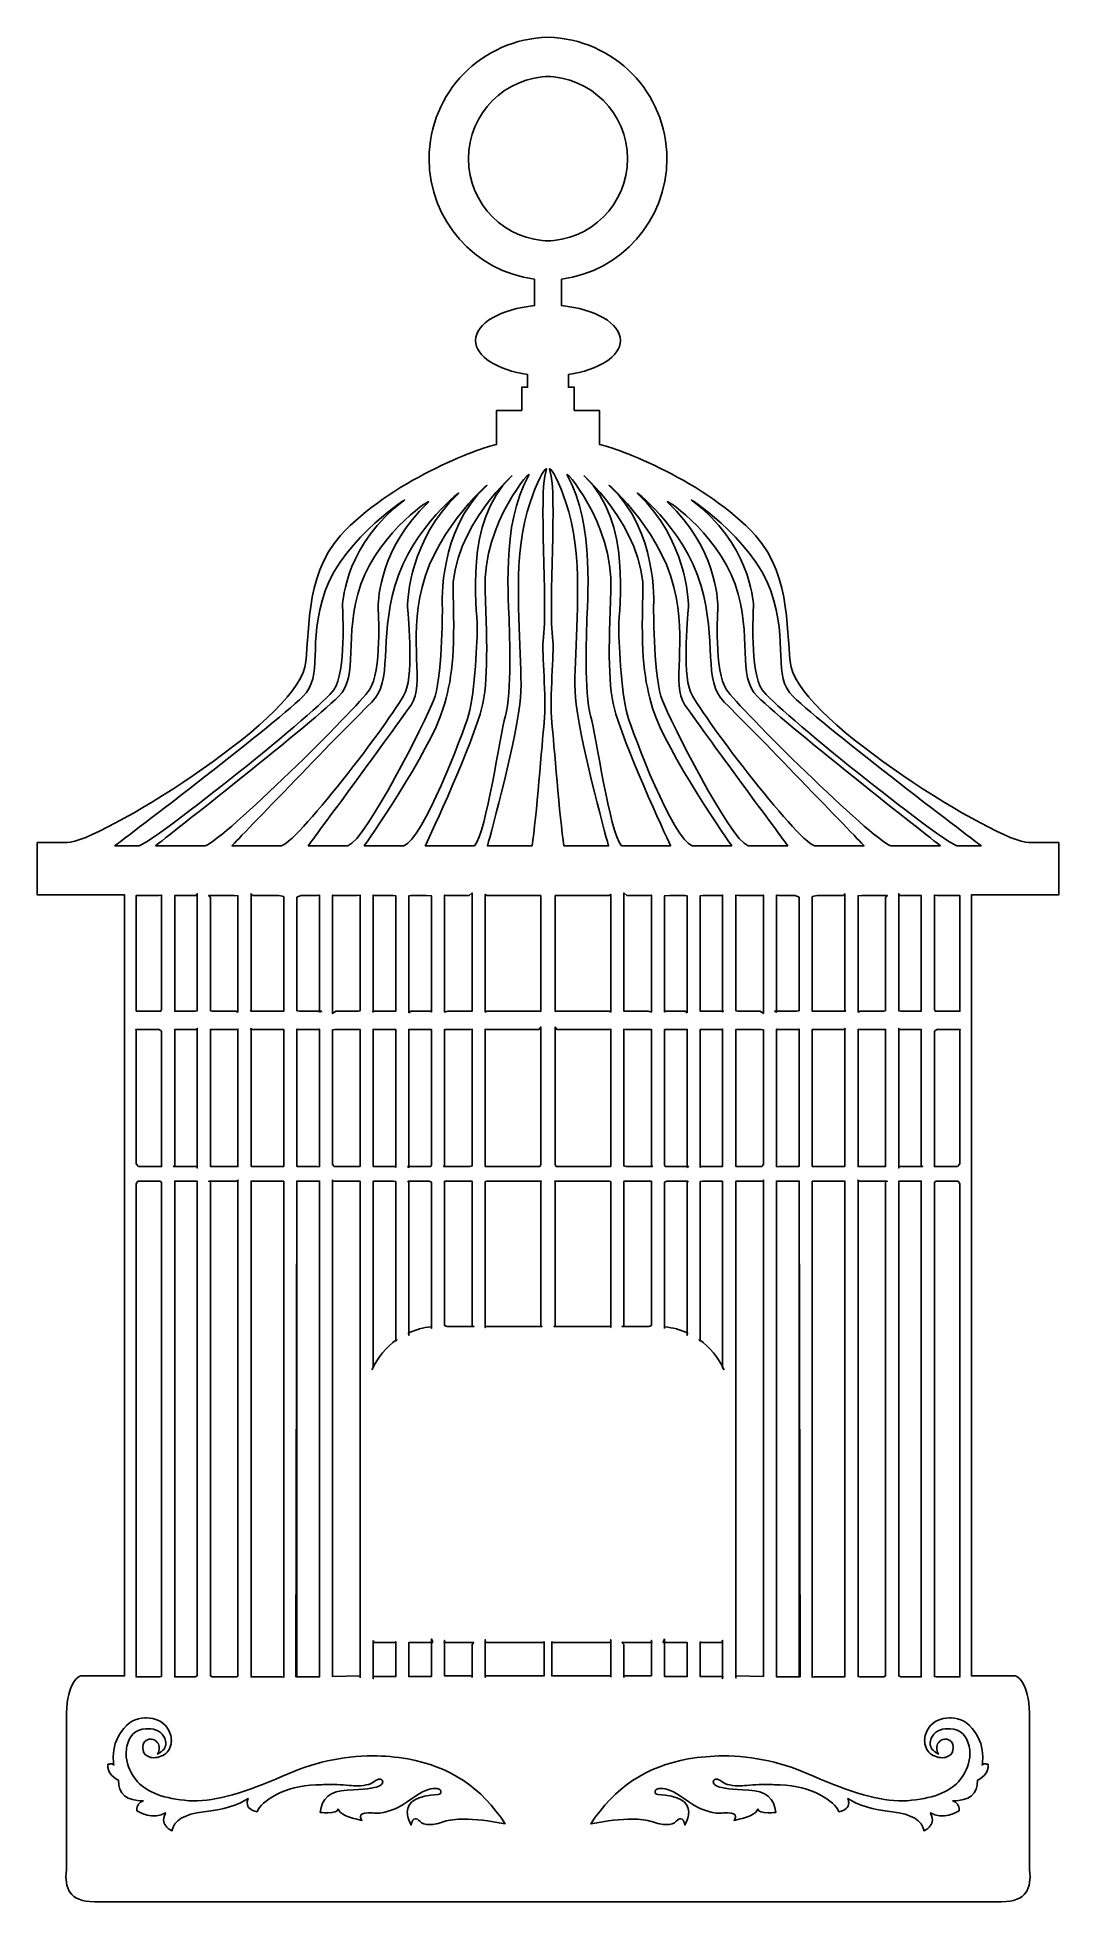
# Model space of a CAD drawing. Header units: centimetres. Extents: x -5.2 to 5.2, y -9.5 to 9.5.
import ezdxf

# ---------------------------------------------------------------- set-up
doc = ezdxf.new("R2010")
doc.units = ezdxf.units.CM
doc.header["$MEASUREMENT"] = 0
doc.layers.add('Camada 1', color=7, linetype='Continuous')

msp = doc.modelspace()

# ---------------------------------------------------------------- linework, layer by layer
at = {"layer": 'Camada 1'}
for points, knots in [([(0.13815, -9.50283), (0.13815, -9.50283), (-4.36577, -9.50283), (-4.62255, -9.50283), (-4.62255, -9.50283), (-4.87938, -9.50283), (-4.92873, -9.36456), (-4.90901, -9.17692), (-4.90901, -9.17692), (-4.90901, -9.17692), (-4.90901, -7.95216), (-4.90901, -7.63612), (-4.90901, -7.63612), (-4.90901, -7.32005), (-4.81021, -7.18178), (-4.73121, -7.20149), (-4.73121, -7.20149), (-4.73121, -7.20149), (-4.31635, -7.20148), (-4.31635, -7.20148), (-4.31635, -7.20148), (-4.31635, -7.20148), (-4.31635, 0.75999), (-4.31635, 0.75999), (-4.31635, 0.75999), (-4.31635, 0.75999), (-5.20529, 0.75999), (-5.20529, 0.75999), (-5.20529, 0.75999), (-5.20529, 0.75999), (-5.20529, 1.29331), (-5.20529, 1.29331), (-5.20529, 1.29331), (-5.20529, 1.29331), (-5.20529, 1.29331), (-4.89911, 1.29331), (-4.89911, 1.29331), (-4.59293, 1.29331), (-2.59573, 2.51841), (-2.47926, 3.08121), (-2.47926, 3.08121), (-2.41997, 3.36757), (-2.49897, 3.99968), (-2.11379, 4.42442), (-2.11379, 4.42442), (-1.61352, 4.97602), (-0.70398, 5.31914), (-0.52356, 5.35308), (-0.52356, 5.35308), (-0.52356, 5.35308), (-0.52356, 5.69871), (-0.52356, 5.69871), (-0.52356, 5.69871), (-0.52356, 5.69871), (-0.26679, 5.6987), (-0.26679, 5.6987), (-0.26679, 5.6987), (-0.26679, 5.6987), (-0.26679, 5.93582), (-0.26679, 5.93582), (-0.26679, 5.93582), (-0.26679, 5.93582), (-0.20737, 5.93582), (-0.20737, 5.93582), (-0.20737, 5.93582), (-0.20737, 5.93582), (-0.20737, 6.06502), (-0.20737, 6.06502), (-0.20737, 6.06502), (-0.51537, 6.11214), (-0.73826, 6.24965), (-0.73826, 6.41197), (-0.73826, 6.41197), (-0.73826, 6.5863), (-0.48098, 6.73209), (-0.13731, 6.76786), (-0.13731, 6.76786), (-0.13731, 6.76786), (-0.13924, 7.03681), (-0.13924, 7.03681), (-0.13924, 7.03681), (-0.74484, 7.11788), (-1.21189, 7.63659), (-1.21189, 8.26445), (-1.21189, 8.26445), (-1.21189, 8.93959), (-0.67172, 9.48854), (0.00001, 9.50283), (0.00001, 9.50283), (0.67176, 9.48854), (1.21191, 8.93956), (1.21191, 8.26445), (1.21191, 8.26445), (1.21191, 7.63659), (0.74487, 7.11788), (0.13926, 7.03681), (0.13926, 7.03681), (0.13926, 7.03681), (0.13733, 6.76786), (0.13733, 6.76786), (0.13733, 6.76786), (0.481, 6.73209), (0.73828, 6.58633), (0.73828, 6.41197), (0.73828, 6.41197), (0.73828, 6.24965), (0.51539, 6.11212), (0.20742, 6.06502), (0.20742, 6.06502), (0.20742, 6.06502), (0.20742, 5.93582), (0.20742, 5.93582), (0.20742, 5.93582), (0.20742, 5.93582), (0.26685, 5.93582), (0.26685, 5.93582), (0.26685, 5.93582), (0.26685, 5.93582), (0.26685, 5.6987), (0.26685, 5.6987), (0.26685, 5.6987), (0.26685, 5.6987), (0.52362, 5.6987), (0.52362, 5.6987), (0.52362, 5.6987), (0.52362, 5.6987), (0.52362, 5.35307), (0.52362, 5.35307), (0.52362, 5.35307), (0.70404, 5.31912), (1.61354, 4.97601), (2.11385, 4.42441), (2.11385, 4.42441), (2.49903, 3.99967), (2.42, 3.36756), (2.47932, 3.0812), (2.47932, 3.0812), (2.59579, 2.5184), (4.59302, 1.2933), (4.89917, 1.2933), (4.89917, 1.2933), (5.20535, 1.2933), (5.20535, 1.2933), (5.20535, 1.2933), (5.20535, 1.2933), (5.20535, 1.2933), (5.20535, 0.75998), (5.20535, 0.75998), (5.20535, 0.75998), (5.20535, 0.75998), (4.3164, 0.75999), (4.3164, 0.75999), (4.3164, 0.75999), (4.3164, 0.75999), (4.3164, -7.20145), (4.3164, -7.20145), (4.3164, -7.20145), (4.3164, -7.20145), (4.73127, -7.20146), (4.73127, -7.20146), (4.73127, -7.20146), (4.81025, -7.18175), (4.90907, -7.31999), (4.90907, -7.63609), (4.90907, -7.63609), (4.90907, -7.95213), (4.90907, -9.17689), (4.90907, -9.17689), (4.90907, -9.17689), (4.92878, -9.36456), (4.87944, -9.5028), (4.62261, -9.5028), (4.62261, -9.5028), (4.36583, -9.5028), (-0.13809, -9.5028), (-0.13809, -9.5028), (-0.13809, -9.5028), (-0.13809, -9.5028), (0.13815, -9.50283), (0.13815, -9.50283)], [0, 0, 0, 0, 0.02173913, 0.02173913, 0.02173913, 0.02173913, 0.04347826, 0.04347826, 0.04347826, 0.04347826, 0.06521739, 0.06521739, 0.06521739, 0.06521739, 0.08695652, 0.08695652, 0.08695652, 0.08695652, 0.10869565, 0.10869565, 0.10869565, 0.10869565, 0.13043478, 0.13043478, 0.13043478, 0.13043478, 0.15217391, 0.15217391, 0.15217391, 0.15217391, 0.17391304, 0.17391304, 0.17391304, 0.17391304, 0.19565217, 0.19565217, 0.19565217, 0.19565217, 0.2173913, 0.2173913, 0.2173913, 0.2173913, 0.23913043, 0.23913043, 0.23913043, 0.23913043, 0.26086957, 0.26086957, 0.26086957, 0.26086957, 0.2826087, 0.2826087, 0.2826087, 0.2826087, 0.30434783, 0.30434783, 0.30434783, 0.30434783, 0.32608696, 0.32608696, 0.32608696, 0.32608696, 0.34782609, 0.34782609, 0.34782609, 0.34782609, 0.36956522, 0.36956522, 0.36956522, 0.36956522, 0.39130435, 0.39130435, 0.39130435, 0.39130435, 0.41304348, 0.41304348, 0.41304348, 0.41304348, 0.43478261, 0.43478261, 0.43478261, 0.43478261, 0.45652174, 0.45652174, 0.45652174, 0.45652174, 0.47826087, 0.47826087, 0.47826087, 0.47826087, 0.5, 0.5, 0.5, 0.5, 0.52173913, 0.52173913, 0.52173913, 0.52173913, 0.54347826, 0.54347826, 0.54347826, 0.54347826, 0.56521739, 0.56521739, 0.56521739, 0.56521739, 0.58695652, 0.58695652, 0.58695652, 0.58695652, 0.60869565, 0.60869565, 0.60869565, 0.60869565, 0.63043478, 0.63043478, 0.63043478, 0.63043478, 0.65217391, 0.65217391, 0.65217391, 0.65217391, 0.67391304, 0.67391304, 0.67391304, 0.67391304, 0.69565217, 0.69565217, 0.69565217, 0.69565217, 0.7173913, 0.7173913, 0.7173913, 0.7173913, 0.73913043, 0.73913043, 0.73913043, 0.73913043, 0.76086957, 0.76086957, 0.76086957, 0.76086957, 0.7826087, 0.7826087, 0.7826087, 0.7826087, 0.80434783, 0.80434783, 0.80434783, 0.80434783, 0.82608696, 0.82608696, 0.82608696, 0.82608696, 0.84782609, 0.84782609, 0.84782609, 0.84782609, 0.86956522, 0.86956522, 0.86956522, 0.86956522, 0.89130435, 0.89130435, 0.89130435, 0.89130435, 0.91304348, 0.91304348, 0.91304348, 0.91304348, 0.93478261, 0.93478261, 0.93478261, 0.93478261, 0.95652174, 0.95652174, 0.95652174, 0.95652174, 1, 1, 1, 1]), ([(-0.02674, 7.42654), (0.43599, 7.42654), (0.81112, 7.80167), (0.81112, 8.26445), (0.81112, 8.26445), (0.81112, 8.72718), (0.43599, 9.10236), (-0.02674, 9.10236), (-0.02674, 9.10236), (-0.02674, 9.10236), (0.02679, 9.10235), (0.02679, 9.10235), (0.02679, 9.10235), (-0.43599, 9.10235), (-0.81112, 8.72717), (-0.81112, 8.26444), (-0.81112, 8.26444), (-0.81112, 7.80166), (-0.43599, 7.42653), (0.02679, 7.42653), (0.02679, 7.42653), (0.02679, 7.42653), (-0.02674, 7.42654), (-0.02674, 7.42654)], [0, 0, 0, 0, 0.14285714, 0.14285714, 0.14285714, 0.14285714, 0.28571429, 0.28571429, 0.28571429, 0.28571429, 0.42857143, 0.42857143, 0.42857143, 0.42857143, 0.57142857, 0.57142857, 0.57142857, 0.57142857, 0.71428571, 0.71428571, 0.71428571, 0.71428571, 1, 1, 1, 1]), ([(-0.1976, 5.03396), (-0.1363, 5.13966), (-0.66954, 4.55983), (-0.64207, 3.86844), (-0.64207, 3.86844), (-0.61799, 3.26289), (-0.60773, 2.87638), (-0.69147, 2.60421), (-0.69147, 2.60421), (-0.82908, 2.15688), (-1.25027, 1.26095), (-1.25027, 1.26095), (-1.25027, 1.26095), (-1.25027, 1.26095), (-0.75071, 1.26092), (-0.75071, 1.26092), (-0.75071, 1.26092), (-0.62233, 1.40911), (-0.49454, 2.37918), (-0.43467, 2.58447), (-0.43467, 2.58447), (-0.36556, 2.82148), (-0.39514, 3.43384), (-0.39514, 3.53263), (-0.39514, 3.53263), (-0.39514, 3.71837), (-0.48407, 4.54006), (-0.1976, 5.03396)], [0, 0, 0, 0, 0.125, 0.125, 0.125, 0.125, 0.25, 0.25, 0.25, 0.25, 0.375, 0.375, 0.375, 0.375, 0.5, 0.5, 0.5, 0.5, 0.625, 0.625, 0.625, 0.625, 0.75, 0.75, 0.75, 0.75, 1, 1, 1, 1]), ([(-0.01983, 5.08616), (0.01742, 5.20247), (-0.26677, 4.7898), (-0.29643, 4.11818), (-0.29643, 4.11818), (-0.32313, 3.51271), (-0.24703, 3.03172), (-0.28653, 2.70575), (-0.28653, 2.70575), (-0.34281, 2.24114), (-0.61676, 1.26091), (-0.61676, 1.26091), (-0.61676, 1.26091), (-0.61676, 1.26091), (-0.16234, 1.26092), (-0.16234, 1.26092), (-0.16234, 1.26092), (-0.1186, 1.54024), (-0.05931, 2.31065), (-0.03955, 2.51809), (-0.03955, 2.51809), (-0.01523, 2.77376), (-0.06262, 3.23987), (-0.04945, 3.34774), (-0.04945, 3.34774), (-0.00012, 3.75272), (-0.09886, 4.8392), (-0.01983, 5.08616)], [0, 0, 0, 0, 0.125, 0.125, 0.125, 0.125, 0.25, 0.25, 0.25, 0.25, 0.375, 0.375, 0.375, 0.375, 0.5, 0.5, 0.5, 0.5, 0.625, 0.625, 0.625, 0.625, 0.75, 0.75, 0.75, 0.75, 1, 1, 1, 1]), ([(0.04949, 3.34775), (0.06261, 3.23988), (0.01523, 2.77374), (0.03959, 2.5181), (0.03959, 2.5181), (0.05935, 2.31067), (0.11857, 1.54025), (0.16233, 1.26093), (0.16233, 1.26093), (0.16233, 1.26093), (0.61676, 1.26092), (0.61676, 1.26092), (0.61676, 1.26092), (0.61676, 1.26092), (0.34281, 2.24115), (0.28653, 2.70576), (0.28653, 2.70576), (0.247, 3.03173), (0.32312, 3.51271), (0.2964, 4.11819), (0.2964, 4.11819), (0.26677, 4.78981), (-0.01737, 5.20248), (0.01988, 5.08617), (0.01988, 5.08617), (0.09891, 4.8392), (0.00009, 3.75272), (0.04949, 3.34775)], [0, 0, 0, 0, 0.125, 0.125, 0.125, 0.125, 0.25, 0.25, 0.25, 0.25, 0.375, 0.375, 0.375, 0.375, 0.5, 0.5, 0.5, 0.5, 0.625, 0.625, 0.625, 0.625, 0.75, 0.75, 0.75, 0.75, 1, 1, 1, 1]), ([(0.39514, 3.53261), (0.39514, 3.43381), (0.36556, 2.82146), (0.43467, 2.58445), (0.43467, 2.58445), (0.49455, 2.37916), (0.62234, 1.40909), (0.75071, 1.2609), (0.75071, 1.2609), (0.75071, 1.2609), (1.25027, 1.26093), (1.25027, 1.26093), (1.25027, 1.26093), (1.25027, 1.26093), (0.82908, 2.15686), (0.69147, 2.60419), (0.69147, 2.60419), (0.60773, 2.87637), (0.61802, 3.26287), (0.64207, 3.86842), (0.64207, 3.86842), (0.66953, 4.5598), (0.13629, 5.13964), (0.1976, 5.03394), (0.1976, 5.03394), (0.48404, 4.54006), (0.39514, 3.71837), (0.39514, 3.53261)], [0, 0, 0, 0, 0.125, 0.125, 0.125, 0.125, 0.25, 0.25, 0.25, 0.25, 0.375, 0.375, 0.375, 0.375, 0.5, 0.5, 0.5, 0.5, 0.625, 0.625, 0.625, 0.625, 0.75, 0.75, 0.75, 0.75, 1, 1, 1, 1]), ([(-0.63221, 4.9253), (-0.54315, 5.00896), (-1.12605, 4.53025), (-1.28409, 3.89808), (-1.28409, 3.89808), (-1.42347, 3.3405), (-1.25451, 2.90052), (-1.39275, 2.70298), (-1.39275, 2.70298), (-1.66114, 2.3196), (-2.44357, 1.26092), (-2.44357, 1.26092), (-2.44357, 1.26092), (-2.44357, 1.26092), (-2.04104, 1.26092), (-2.04104, 1.26092), (-2.04104, 1.26092), (-1.8435, 1.33008), (-1.2474, 2.54494), (-1.16559, 2.74245), (-1.16559, 2.74245), (-1.07854, 2.95256), (-1.07666, 3.6314), (-1.07666, 3.69066), (-1.07666, 3.69066), (-1.07666, 3.74994), (-1.11618, 4.47096), (-0.63221, 4.9253)], [0, 0, 0, 0, 0.125, 0.125, 0.125, 0.125, 0.25, 0.25, 0.25, 0.25, 0.375, 0.375, 0.375, 0.375, 0.5, 0.5, 0.5, 0.5, 0.625, 0.625, 0.625, 0.625, 0.75, 0.75, 0.75, 0.75, 1, 1, 1, 1]), ([(-0.3754, 5.02404), (-0.28631, 5.10762), (-0.9955, 4.51038), (-0.96804, 3.819), (-0.96804, 3.819), (-0.94402, 3.21345), (-0.98304, 2.93564), (-1.06678, 2.66341), (-1.06678, 2.66341), (-1.20444, 2.21613), (-1.87286, 1.26093), (-1.87286, 1.26093), (-1.87286, 1.26093), (-1.87286, 1.26093), (-1.47033, 1.26092), (-1.47033, 1.26092), (-1.47033, 1.26092), (-1.27279, 1.33008), (-0.86983, 2.389), (-0.80998, 2.59431), (-0.80998, 2.59431), (-0.74082, 2.83132), (-0.72105, 3.38444), (-0.72105, 3.49313), (-0.72105, 3.49313), (-0.72108, 3.67885), (-0.85935, 4.56967), (-0.3754, 5.02404)], [0, 0, 0, 0, 0.125, 0.125, 0.125, 0.125, 0.25, 0.25, 0.25, 0.25, 0.375, 0.375, 0.375, 0.375, 0.5, 0.5, 0.5, 0.5, 0.625, 0.625, 0.625, 0.625, 0.75, 0.75, 0.75, 0.75, 1, 1, 1, 1]), ([(0.72108, 3.49311), (0.72108, 3.38445), (0.74082, 2.83131), (0.80998, 2.59429), (0.80998, 2.59429), (0.86983, 2.38897), (1.27276, 1.33006), (1.4703, 1.2609), (1.4703, 1.2609), (1.4703, 1.2609), (1.87287, 1.2609), (1.87287, 1.2609), (1.87287, 1.2609), (1.87287, 1.2609), (1.20443, 2.2161), (1.06676, 2.66338), (1.06676, 2.66338), (0.98299, 2.93561), (0.94399, 3.21342), (0.96802, 3.81897), (0.96802, 3.81897), (0.99548, 4.51035), (0.28629, 5.10762), (0.37538, 5.02401), (0.37538, 5.02401), (0.85935, 4.56967), (0.72108, 3.67885), (0.72108, 3.49311)], [0, 0, 0, 0, 0.125, 0.125, 0.125, 0.125, 0.25, 0.25, 0.25, 0.25, 0.375, 0.375, 0.375, 0.375, 0.5, 0.5, 0.5, 0.5, 0.625, 0.625, 0.625, 0.625, 0.75, 0.75, 0.75, 0.75, 1, 1, 1, 1]), ([(1.07666, 3.69065), (1.07666, 3.63138), (1.07854, 2.95257), (1.16559, 2.74244), (1.16559, 2.74244), (1.2474, 2.54495), (1.84348, 1.33007), (2.04104, 1.26091), (2.04104, 1.26091), (2.04104, 1.26091), (2.44357, 1.2609), (2.44357, 1.2609), (2.44357, 1.2609), (2.44357, 1.2609), (1.66114, 2.31958), (1.39275, 2.70296), (1.39275, 2.70296), (1.25448, 2.9005), (1.42347, 3.3405), (1.28409, 3.89806), (1.28409, 3.89806), (1.12605, 4.53023), (0.54315, 5.00891), (0.63221, 4.92528), (0.63221, 4.92528), (1.11618, 4.47096), (1.07666, 3.74994), (1.07666, 3.69065)], [0, 0, 0, 0, 0.125, 0.125, 0.125, 0.125, 0.25, 0.25, 0.25, 0.25, 0.375, 0.375, 0.375, 0.375, 0.5, 0.5, 0.5, 0.5, 0.625, 0.625, 0.625, 0.625, 0.75, 0.75, 0.75, 0.75, 1, 1, 1, 1]), ([(-1.47176, 4.77713), (-1.37363, 4.84989), (-2.08416, 4.40179), (-2.27183, 3.8586), (-2.27183, 3.8586), (-2.4595, 3.31536), (-2.27844, 2.99601), (-2.49895, 2.78196), (-2.49895, 2.78196), (-2.83476, 2.45607), (-4.41509, 1.26092), (-4.41509, 1.26092), (-4.41509, 1.26092), (-4.41509, 1.26092), (-4.16818, 1.26092), (-4.16818, 1.26092), (-4.16818, 1.26092), (-3.97064, 1.33008), (-2.31131, 2.66345), (-2.18288, 2.85112), (-2.18288, 2.85112), (-2.05448, 3.03879), (-2.09401, 3.65114), (-2.09401, 3.71043), (-2.09401, 3.71043), (-2.09403, 3.76968), (-2.04463, 4.3524), (-1.47176, 4.77713)], [0, 0, 0, 0, 0.125, 0.125, 0.125, 0.125, 0.25, 0.25, 0.25, 0.25, 0.375, 0.375, 0.375, 0.375, 0.5, 0.5, 0.5, 0.5, 0.625, 0.625, 0.625, 0.625, 0.75, 0.75, 0.75, 0.75, 1, 1, 1, 1]), ([(-1.22488, 4.75739), (-1.13579, 4.84105), (-1.71872, 4.47098), (-1.90639, 3.92774), (-1.90639, 3.92774), (-2.09406, 3.3845), (-1.91531, 2.99604), (-2.13581, 2.78196), (-2.13581, 2.78196), (-2.47162, 2.45607), (-4.00006, 1.26092), (-4.00006, 1.26092), (-4.00006, 1.26092), (-4.00006, 1.26092), (-3.49376, 1.26092), (-3.49376, 1.26092), (-3.49376, 1.26092), (-3.29622, 1.33008), (-1.94817, 2.66345), (-1.81974, 2.85112), (-1.81974, 2.85112), (-1.69136, 3.03879), (-1.73089, 3.65114), (-1.73089, 3.71043), (-1.73089, 3.71043), (-1.73086, 3.76968), (-1.70882, 4.30305), (-1.22488, 4.75739)], [0, 0, 0, 0, 0.125, 0.125, 0.125, 0.125, 0.25, 0.25, 0.25, 0.25, 0.375, 0.375, 0.375, 0.375, 0.5, 0.5, 0.5, 0.5, 0.625, 0.625, 0.625, 0.625, 0.75, 0.75, 0.75, 0.75, 1, 1, 1, 1]), ([(-0.91862, 4.84629), (-0.82956, 4.9299), (-1.38288, 4.5203), (-1.56066, 3.90795), (-1.56066, 3.90795), (-1.72087, 3.356), (-1.5772, 2.93677), (-1.79767, 2.72272), (-1.79767, 2.72272), (-2.13348, 2.39678), (-3.22179, 1.2609), (-3.22179, 1.2609), (-3.22179, 1.2609), (-3.22179, 1.2609), (-2.71549, 1.2609), (-2.71549, 1.2609), (-2.71549, 1.2609), (-2.51795, 1.33006), (-1.53386, 2.6338), (-1.45197, 2.83133), (-1.45197, 2.83133), (-1.36492, 3.04144), (-1.43221, 3.65109), (-1.43221, 3.71038), (-1.43221, 3.71038), (-1.43223, 3.76968), (-1.4026, 4.39192), (-0.91862, 4.84629)], [0, 0, 0, 0, 0.125, 0.125, 0.125, 0.125, 0.25, 0.25, 0.25, 0.25, 0.375, 0.375, 0.375, 0.375, 0.5, 0.5, 0.5, 0.5, 0.625, 0.625, 0.625, 0.625, 0.75, 0.75, 0.75, 0.75, 1, 1, 1, 1]), ([(1.43223, 3.71041), (1.43223, 3.65112), (1.36495, 3.04146), (1.45199, 2.83136), (1.45199, 2.83136), (1.53385, 2.6338), (2.51794, 1.33006), (2.71548, 1.26093), (2.71548, 1.26093), (2.71548, 1.26093), (3.22182, 1.26092), (3.22182, 1.26092), (3.22182, 1.26092), (3.22182, 1.26092), (2.13351, 2.3968), (1.7977, 2.72274), (1.7977, 2.72274), (1.5772, 2.93681), (1.72089, 3.35602), (1.56069, 3.90797), (1.56069, 3.90797), (1.38289, 4.52032), (0.82957, 4.92992), (0.91863, 4.84631), (0.91863, 4.84631), (1.4026, 4.39192), (1.43223, 3.76968), (1.43223, 3.71041)], [0, 0, 0, 0, 0.125, 0.125, 0.125, 0.125, 0.25, 0.25, 0.25, 0.25, 0.375, 0.375, 0.375, 0.375, 0.5, 0.5, 0.5, 0.5, 0.625, 0.625, 0.625, 0.625, 0.75, 0.75, 0.75, 0.75, 1, 1, 1, 1]), ([(1.73084, 3.71041), (1.73084, 3.65112), (1.69134, 3.03879), (1.81971, 2.8511), (1.81971, 2.8511), (1.94814, 2.66343), (3.29616, 1.33006), (3.49373, 1.2609), (3.49373, 1.2609), (3.49373, 1.2609), (4.00004, 1.2609), (4.00004, 1.2609), (4.00004, 1.2609), (4.00004, 1.2609), (2.47159, 2.45605), (2.13579, 2.78194), (2.13579, 2.78194), (1.91529, 2.99601), (2.09404, 3.38445), (1.90637, 3.92772), (1.90637, 3.92772), (1.7187, 4.47096), (1.1358, 4.84104), (1.22486, 4.75737), (1.22486, 4.75737), (1.7088, 4.30305), (1.73084, 3.76968), (1.73084, 3.71041)], [0, 0, 0, 0, 0.125, 0.125, 0.125, 0.125, 0.25, 0.25, 0.25, 0.25, 0.375, 0.375, 0.375, 0.375, 0.5, 0.5, 0.5, 0.5, 0.625, 0.625, 0.625, 0.625, 0.75, 0.75, 0.75, 0.75, 1, 1, 1, 1]), ([(2.09403, 3.71041), (2.09403, 3.65112), (2.05453, 3.03879), (2.1829, 2.8511), (2.1829, 2.8511), (2.31133, 2.66343), (3.97064, 1.33006), (4.16817, 1.2609), (4.16817, 1.2609), (4.16817, 1.2609), (4.41509, 1.2609), (4.41509, 1.2609), (4.41509, 1.2609), (4.41509, 1.2609), (2.83476, 2.45605), (2.49895, 2.78194), (2.49895, 2.78194), (2.27845, 2.99601), (2.45947, 3.31537), (2.27181, 3.85858), (2.27181, 3.85858), (2.08414, 4.40177), (1.3736, 4.84987), (1.47174, 4.77711), (1.47174, 4.77711), (2.04463, 4.3524), (2.09403, 3.76968), (2.09403, 3.71041)], [0, 0, 0, 0, 0.125, 0.125, 0.125, 0.125, 0.25, 0.25, 0.25, 0.25, 0.375, 0.375, 0.375, 0.375, 0.5, 0.5, 0.5, 0.5, 0.625, 0.625, 0.625, 0.625, 0.75, 0.75, 0.75, 0.75, 1, 1, 1, 1]), ([(-3.80372, -0.42497), (-3.80372, -0.42497), (-3.59499, -0.42497), (-3.59499, -0.42497), (-3.59499, -0.42497), (-3.59499, -0.42497), (-3.57523, -0.41981), (-3.57523, -0.41981), (-3.57523, -0.41981), (-3.57523, -0.41981), (-3.57523, 0.77293), (-3.57523, 0.77293), (-3.57523, 0.77293), (-3.57523, 0.77293), (-3.58774, 0.75277), (-3.58774, 0.75277), (-3.58774, 0.75277), (-3.58774, 0.75277), (-3.80372, 0.75277), (-3.80372, 0.75277), (-3.80372, 0.75277), (-3.80372, 0.75277), (-3.80372, 0.75124), (-3.80372, 0.75124), (-3.80372, 0.75124), (-3.80372, 0.75124), (-3.80372, -0.42698), (-3.80372, -0.42698), (-3.80372, -0.42698), (-3.80372, -0.42698), (-3.80372, -0.42497), (-3.80372, -0.42497)], [0, 0, 0, 0, 0.11111111, 0.11111111, 0.11111111, 0.11111111, 0.22222222, 0.22222222, 0.22222222, 0.22222222, 0.33333333, 0.33333333, 0.33333333, 0.33333333, 0.44444444, 0.44444444, 0.44444444, 0.44444444, 0.55555556, 0.55555556, 0.55555556, 0.55555556, 0.66666667, 0.66666667, 0.66666667, 0.66666667, 0.77777778, 0.77777778, 0.77777778, 0.77777778, 1, 1, 1, 1]), ([(-3.03116, -0.42497), (-3.03116, -0.42497), (-2.69326, -0.42497), (-2.69326, -0.42497), (-2.69326, -0.42497), (-2.69326, -0.42497), (-2.69321, -0.41976), (-2.69321, -0.41976), (-2.69321, -0.41976), (-2.69321, -0.41976), (-2.69321, 0.74406), (-2.69321, 0.74406), (-2.69321, 0.74406), (-2.69321, 0.74406), (-2.742, 0.75279), (-2.742, 0.75279), (-2.742, 0.75279), (-2.742, 0.75279), (-3.00946, 0.75279), (-3.00946, 0.75279), (-3.00946, 0.75279), (-3.00946, 0.75279), (-3.02547, 0.77295), (-3.02547, 0.77295), (-3.02547, 0.77295), (-3.02547, 0.77295), (-3.02547, -0.41254), (-3.02547, -0.41254), (-3.02547, -0.41254), (-3.02547, -0.41254), (-3.03116, -0.42497), (-3.03116, -0.42497)], [0, 0, 0, 0, 0.11111111, 0.11111111, 0.11111111, 0.11111111, 0.22222222, 0.22222222, 0.22222222, 0.22222222, 0.33333333, 0.33333333, 0.33333333, 0.33333333, 0.44444444, 0.44444444, 0.44444444, 0.44444444, 0.55555556, 0.55555556, 0.55555556, 0.55555556, 0.66666667, 0.66666667, 0.66666667, 0.66666667, 0.77777778, 0.77777778, 0.77777778, 0.77777778, 1, 1, 1, 1]), ([(-1.02162, -0.42497), (-1.02162, -0.42497), (-0.7736, -0.42497), (-0.7736, -0.42497), (-0.7736, -0.42497), (-0.7736, -0.42497), (-0.77355, -0.4197), (-0.77355, -0.4197), (-0.77355, -0.4197), (-0.77355, -0.4197), (-0.77355, 0.78013), (-0.77355, 0.78013), (-0.77355, 0.78013), (-0.77355, 0.78013), (-0.80477, 0.75277), (-0.80477, 0.75277), (-0.80477, 0.75277), (-0.80477, 0.75277), (-1.03607, 0.75277), (-1.03607, 0.75277), (-1.03607, 0.75277), (-1.03607, 0.75277), (-1.05396, 0.75843), (-1.05396, 0.75843), (-1.05396, 0.75843), (-1.05396, 0.75843), (-1.05396, -0.43415), (-1.05396, -0.43415), (-1.05396, -0.43415), (-1.05396, -0.43415), (-1.02162, -0.42497), (-1.02162, -0.42497)], [0, 0, 0, 0, 0.11111111, 0.11111111, 0.11111111, 0.11111111, 0.22222222, 0.22222222, 0.22222222, 0.22222222, 0.33333333, 0.33333333, 0.33333333, 0.33333333, 0.44444444, 0.44444444, 0.44444444, 0.44444444, 0.55555556, 0.55555556, 0.55555556, 0.55555556, 0.66666667, 0.66666667, 0.66666667, 0.66666667, 0.77777778, 0.77777778, 0.77777778, 0.77777778, 1, 1, 1, 1]), ([(-0.62401, -0.42497), (-0.62401, -0.42497), (-0.08193, -0.42497), (-0.08193, -0.42497), (-0.08193, -0.42497), (-0.08193, -0.42497), (-0.07365, -0.42701), (-0.07365, -0.42701), (-0.07365, -0.42701), (-0.07365, -0.42701), (-0.07365, 0.75277), (-0.07365, 0.75277), (-0.07365, 0.75277), (-0.07365, 0.75277), (-0.62398, 0.75277), (-0.62398, 0.75277), (-0.62398, 0.75277), (-0.62398, 0.75277), (-0.63888, 0.76573), (-0.63888, 0.76573), (-0.63888, 0.76573), (-0.63888, 0.76573), (-0.63888, -0.43421), (-0.63888, -0.43421), (-0.63888, -0.43421), (-0.63888, -0.43421), (-0.62401, -0.42497), (-0.62401, -0.42497)], [0, 0, 0, 0, 0.125, 0.125, 0.125, 0.125, 0.25, 0.25, 0.25, 0.25, 0.375, 0.375, 0.375, 0.375, 0.5, 0.5, 0.5, 0.5, 0.625, 0.625, 0.625, 0.625, 0.75, 0.75, 0.75, 0.75, 1, 1, 1, 1]), ([(0.6389, -0.43418), (0.6389, -0.43418), (0.6389, 0.76576), (0.6389, 0.76576), (0.6389, 0.76576), (0.6389, 0.76576), (0.624, 0.7528), (0.624, 0.7528), (0.624, 0.7528), (0.624, 0.7528), (0.07367, 0.75279), (0.07367, 0.75279), (0.07367, 0.75279), (0.07367, 0.75279), (0.07367, -0.42699), (0.07367, -0.42699), (0.07367, -0.42699), (0.07367, -0.42699), (0.08195, -0.42495), (0.08195, -0.42495), (0.08195, -0.42495), (0.08195, -0.42495), (0.62401, -0.42495), (0.62401, -0.42495), (0.62401, -0.42495), (0.62401, -0.42495), (0.6389, -0.43418), (0.6389, -0.43418)], [0, 0, 0, 0, 0.125, 0.125, 0.125, 0.125, 0.25, 0.25, 0.25, 0.25, 0.375, 0.375, 0.375, 0.375, 0.5, 0.5, 0.5, 0.5, 0.625, 0.625, 0.625, 0.625, 0.75, 0.75, 0.75, 0.75, 1, 1, 1, 1]), ([(1.05395, -0.43413), (1.05395, -0.43413), (1.05395, 0.75845), (1.05395, 0.75845), (1.05395, 0.75845), (1.05395, 0.75845), (1.03604, 0.75279), (1.03604, 0.75279), (1.03604, 0.75279), (1.03604, 0.75279), (0.80477, 0.75279), (0.80477, 0.75279), (0.80477, 0.75279), (0.80477, 0.75279), (0.77355, 0.78015), (0.77355, 0.78015), (0.77355, 0.78015), (0.77355, 0.78015), (0.77355, -0.41968), (0.77355, -0.41968), (0.77355, -0.41968), (0.77355, -0.41968), (0.7736, -0.42495), (0.7736, -0.42495), (0.7736, -0.42495), (0.7736, -0.42495), (1.02162, -0.42495), (1.02162, -0.42495), (1.02162, -0.42495), (1.02162, -0.42495), (1.05395, -0.43413), (1.05395, -0.43413)], [0, 0, 0, 0, 0.11111111, 0.11111111, 0.11111111, 0.11111111, 0.22222222, 0.22222222, 0.22222222, 0.22222222, 0.33333333, 0.33333333, 0.33333333, 0.33333333, 0.44444444, 0.44444444, 0.44444444, 0.44444444, 0.55555556, 0.55555556, 0.55555556, 0.55555556, 0.66666667, 0.66666667, 0.66666667, 0.66666667, 0.77777778, 0.77777778, 0.77777778, 0.77777778, 1, 1, 1, 1]), ([(3.02547, -0.41254), (3.02547, -0.41254), (3.02547, 0.77295), (3.02547, 0.77295), (3.02547, 0.77295), (3.02547, 0.77295), (3.00949, 0.75279), (3.00949, 0.75279), (3.00949, 0.75279), (3.00949, 0.75279), (2.742, 0.75279), (2.742, 0.75279), (2.742, 0.75279), (2.742, 0.75279), (2.69321, 0.74406), (2.69321, 0.74406), (2.69321, 0.74406), (2.69321, 0.74406), (2.69321, -0.41974), (2.69321, -0.41974), (2.69321, -0.41974), (2.69321, -0.41974), (2.69326, -0.42495), (2.69326, -0.42495), (2.69326, -0.42495), (2.69326, -0.42495), (3.03116, -0.42495), (3.03116, -0.42495), (3.03116, -0.42495), (3.03116, -0.42495), (3.02547, -0.41254), (3.02547, -0.41254)], [0, 0, 0, 0, 0.11111111, 0.11111111, 0.11111111, 0.11111111, 0.22222222, 0.22222222, 0.22222222, 0.22222222, 0.33333333, 0.33333333, 0.33333333, 0.33333333, 0.44444444, 0.44444444, 0.44444444, 0.44444444, 0.55555556, 0.55555556, 0.55555556, 0.55555556, 0.66666667, 0.66666667, 0.66666667, 0.66666667, 0.77777778, 0.77777778, 0.77777778, 0.77777778, 1, 1, 1, 1]), ([(3.80372, -0.42698), (3.80372, -0.42698), (3.80372, 0.75126), (3.80372, 0.75126), (3.80372, 0.75126), (3.80372, 0.75126), (3.80372, 0.75279), (3.80372, 0.75279), (3.80372, 0.75279), (3.80372, 0.75279), (3.58771, 0.75279), (3.58771, 0.75279), (3.58771, 0.75279), (3.58771, 0.75279), (3.5752, 0.77295), (3.5752, 0.77295), (3.5752, 0.77295), (3.5752, 0.77295), (3.5752, -0.41979), (3.5752, -0.41979), (3.5752, -0.41979), (3.5752, -0.41979), (3.59496, -0.42495), (3.59496, -0.42495), (3.59496, -0.42495), (3.59496, -0.42495), (3.80372, -0.42495), (3.80372, -0.42495), (3.80372, -0.42495), (3.80372, -0.42495), (3.80372, -0.42698), (3.80372, -0.42698)], [0, 0, 0, 0, 0.11111111, 0.11111111, 0.11111111, 0.11111111, 0.22222222, 0.22222222, 0.22222222, 0.22222222, 0.33333333, 0.33333333, 0.33333333, 0.33333333, 0.44444444, 0.44444444, 0.44444444, 0.44444444, 0.55555556, 0.55555556, 0.55555556, 0.55555556, 0.66666667, 0.66666667, 0.66666667, 0.66666667, 0.77777778, 0.77777778, 0.77777778, 0.77777778, 1, 1, 1, 1]), ([(-4.19829, -0.42497), (-4.19829, -0.42497), (-3.94921, -0.42497), (-3.94921, -0.42497), (-3.94921, -0.42497), (-3.94921, -0.42497), (-3.93836, -0.41246), (-3.93836, -0.41246), (-3.93836, -0.41246), (-3.93836, -0.41246), (-3.93836, 0.75848), (-3.93836, 0.75848), (-3.93836, 0.75848), (-3.93836, 0.75848), (-3.9636, 0.75276), (-3.9636, 0.75276), (-3.9636, 0.75276), (-3.9636, 0.75276), (-4.19829, 0.75277), (-4.19829, 0.75277), (-4.19829, 0.75277), (-4.19829, 0.75277), (-4.19829, -0.41267), (-4.19829, -0.41267), (-4.19829, -0.41267), (-4.19829, -0.41267), (-4.19829, -0.42497), (-4.19829, -0.42497)], [0, 0, 0, 0, 0.125, 0.125, 0.125, 0.125, 0.25, 0.25, 0.25, 0.25, 0.375, 0.375, 0.375, 0.375, 0.5, 0.5, 0.5, 0.5, 0.625, 0.625, 0.625, 0.625, 0.75, 0.75, 0.75, 0.75, 1, 1, 1, 1]), ([(-3.42155, -0.42497), (-3.42155, -0.42497), (-3.18298, -0.42497), (-3.18298, -0.42497), (-3.18298, -0.42497), (-3.18298, -0.42497), (-3.16017, -0.43423), (-3.16017, -0.43423), (-3.16017, -0.43423), (-3.16017, -0.43423), (-3.16017, 0.75126), (-3.16017, 0.75126), (-3.16017, 0.75126), (-3.16017, 0.75126), (-3.1974, 0.75279), (-3.1974, 0.75279), (-3.1974, 0.75279), (-3.1974, 0.75279), (-3.45761, 0.75279), (-3.45761, 0.75279), (-3.45761, 0.75279), (-3.45761, 0.75279), (-3.44052, 0.72959), (-3.44052, 0.72959), (-3.44052, 0.72959), (-3.44052, 0.72959), (-3.44052, -0.41979), (-3.44052, -0.41979), (-3.44052, -0.41979), (-3.44052, -0.41979), (-3.42155, -0.42497), (-3.42155, -0.42497)], [0, 0, 0, 0, 0.11111111, 0.11111111, 0.11111111, 0.11111111, 0.22222222, 0.22222222, 0.22222222, 0.22222222, 0.33333333, 0.33333333, 0.33333333, 0.33333333, 0.44444444, 0.44444444, 0.44444444, 0.44444444, 0.55555556, 0.55555556, 0.55555556, 0.55555556, 0.66666667, 0.66666667, 0.66666667, 0.66666667, 0.77777778, 0.77777778, 0.77777778, 0.77777778, 1, 1, 1, 1]), ([(-2.33004, -0.43423), (-2.33004, -0.43423), (-2.33004, 0.75846), (-2.33004, 0.75846), (-2.33004, 0.75846), (-2.33004, 0.75846), (-2.35163, 0.7528), (-2.35163, 0.7528), (-2.35163, 0.7528), (-2.35163, 0.7528), (-2.51792, 0.75279), (-2.51792, 0.75279), (-2.51792, 0.75279), (-2.51792, 0.75279), (-2.55856, 0.73678), (-2.55856, 0.73678), (-2.55856, 0.73678), (-2.55856, 0.73678), (-2.55856, -0.41971), (-2.55856, -0.41971), (-2.55856, -0.41971), (-2.55856, -0.41971), (-2.53242, -0.42492), (-2.53242, -0.42492), (-2.53242, -0.42492), (-2.53242, -0.42492), (-2.30826, -0.42492), (-2.30826, -0.42492), (-2.30826, -0.42492), (-2.30826, -0.42492), (-2.33004, -0.43423), (-2.33004, -0.43423)], [0, 0, 0, 0, 0.11111111, 0.11111111, 0.11111111, 0.11111111, 0.22222222, 0.22222222, 0.22222222, 0.22222222, 0.33333333, 0.33333333, 0.33333333, 0.33333333, 0.44444444, 0.44444444, 0.44444444, 0.44444444, 0.55555556, 0.55555556, 0.55555556, 0.55555556, 0.66666667, 0.66666667, 0.66666667, 0.66666667, 0.77777778, 0.77777778, 0.77777778, 0.77777778, 1, 1, 1, 1]), ([(-2.1637, -0.42497), (-2.1637, -0.42497), (-1.93245, -0.42497), (-1.93245, -0.42497), (-1.93245, -0.42497), (-1.93245, -0.42497), (-1.91496, -0.41976), (-1.91496, -0.41976), (-1.91496, -0.41976), (-1.91496, -0.41976), (-1.91496, 0.75854), (-1.91496, 0.75854), (-1.91496, 0.75854), (-1.91496, 0.75854), (-1.94684, 0.75277), (-1.94684, 0.75277), (-1.94684, 0.75277), (-1.94684, 0.75277), (-2.19537, 0.75277), (-2.19537, 0.75277), (-2.19537, 0.75277), (-2.19537, 0.75277), (-2.19537, 0.75843), (-2.19537, 0.75843), (-2.19537, 0.75843), (-2.19537, 0.75843), (-2.19537, -0.44873), (-2.19537, -0.44873), (-2.19537, -0.44873), (-2.19537, -0.44873), (-2.1637, -0.42497), (-2.1637, -0.42497)], [0, 0, 0, 0, 0.11111111, 0.11111111, 0.11111111, 0.11111111, 0.22222222, 0.22222222, 0.22222222, 0.22222222, 0.33333333, 0.33333333, 0.33333333, 0.33333333, 0.44444444, 0.44444444, 0.44444444, 0.44444444, 0.55555556, 0.55555556, 0.55555556, 0.55555556, 0.66666667, 0.66666667, 0.66666667, 0.66666667, 0.77777778, 0.77777778, 0.77777778, 0.77777778, 1, 1, 1, 1]), ([(-1.7878, -0.42497), (-1.7878, -0.42497), (-1.55185, -0.42497), (-1.55185, -0.42497), (-1.55185, -0.42497), (-1.55185, -0.42497), (-1.5518, -0.41981), (-1.5518, -0.41981), (-1.5518, -0.41981), (-1.5518, -0.41981), (-1.55179, 0.7512), (-1.55179, 0.7512), (-1.55179, 0.7512), (-1.55179, 0.7512), (-1.57825, 0.75279), (-1.57825, 0.75279), (-1.57825, 0.75279), (-1.57825, 0.75279), (-1.78032, 0.75279), (-1.78032, 0.75279), (-1.78032, 0.75279), (-1.78032, 0.75279), (-1.78032, 0.75856), (-1.78032, 0.75856), (-1.78032, 0.75856), (-1.78032, 0.75856), (-1.78032, -0.43418), (-1.78032, -0.43418), (-1.78032, -0.43418), (-1.78032, -0.43418), (-1.7878, -0.42497), (-1.7878, -0.42497)], [0, 0, 0, 0, 0.11111111, 0.11111111, 0.11111111, 0.11111111, 0.22222222, 0.22222222, 0.22222222, 0.22222222, 0.33333333, 0.33333333, 0.33333333, 0.33333333, 0.44444444, 0.44444444, 0.44444444, 0.44444444, 0.55555556, 0.55555556, 0.55555556, 0.55555556, 0.66666667, 0.66666667, 0.66666667, 0.66666667, 0.77777778, 0.77777778, 0.77777778, 0.77777778, 1, 1, 1, 1]), ([(-1.39749, -0.42497), (-1.39749, -0.42497), (-1.18865, -0.42497), (-1.18865, -0.42497), (-1.18865, -0.42497), (-1.18865, -0.42497), (-1.18865, -0.43412), (-1.18865, -0.43412), (-1.18865, -0.43412), (-1.18865, -0.43412), (-1.18865, 0.75127), (-1.18865, 0.75127), (-1.18865, 0.75127), (-1.18865, 0.75127), (-1.2385, 0.7528), (-1.2385, 0.7528), (-1.2385, 0.7528), (-1.2385, 0.7528), (-1.39749, 0.75279), (-1.39749, 0.75279), (-1.39749, 0.75279), (-1.39749, 0.75279), (-1.41715, 0.7512), (-1.41715, 0.7512), (-1.41715, 0.7512), (-1.41715, 0.7512), (-1.41715, -0.44149), (-1.41715, -0.44149), (-1.41715, -0.44149), (-1.41715, -0.44149), (-1.39749, -0.42497), (-1.39749, -0.42497)], [0, 0, 0, 0, 0.11111111, 0.11111111, 0.11111111, 0.11111111, 0.22222222, 0.22222222, 0.22222222, 0.22222222, 0.33333333, 0.33333333, 0.33333333, 0.33333333, 0.44444444, 0.44444444, 0.44444444, 0.44444444, 0.55555556, 0.55555556, 0.55555556, 0.55555556, 0.66666667, 0.66666667, 0.66666667, 0.66666667, 0.77777778, 0.77777778, 0.77777778, 0.77777778, 1, 1, 1, 1]), ([(1.41712, -0.44148), (1.41712, -0.44148), (1.41712, 0.7512), (1.41712, 0.7512), (1.41712, 0.7512), (1.41712, 0.7512), (1.39749, 0.75279), (1.39749, 0.75279), (1.39749, 0.75279), (1.39749, 0.75279), (1.23847, 0.75279), (1.23847, 0.75279), (1.23847, 0.75279), (1.23847, 0.75279), (1.18862, 0.75126), (1.18862, 0.75126), (1.18862, 0.75126), (1.18862, 0.75126), (1.18862, -0.43413), (1.18862, -0.43413), (1.18862, -0.43413), (1.18862, -0.43413), (1.18862, -0.42498), (1.18862, -0.42498), (1.18862, -0.42498), (1.18862, -0.42498), (1.39749, -0.42497), (1.39749, -0.42497), (1.39749, -0.42497), (1.39749, -0.42497), (1.41712, -0.44148), (1.41712, -0.44148)], [0, 0, 0, 0, 0.11111111, 0.11111111, 0.11111111, 0.11111111, 0.22222222, 0.22222222, 0.22222222, 0.22222222, 0.33333333, 0.33333333, 0.33333333, 0.33333333, 0.44444444, 0.44444444, 0.44444444, 0.44444444, 0.55555556, 0.55555556, 0.55555556, 0.55555556, 0.66666667, 0.66666667, 0.66666667, 0.66666667, 0.77777778, 0.77777778, 0.77777778, 0.77777778, 1, 1, 1, 1]), ([(1.78029, -0.43418), (1.78029, -0.43418), (1.78029, 0.75856), (1.78029, 0.75856), (1.78029, 0.75856), (1.78029, 0.75856), (1.78029, 0.75279), (1.78029, 0.75279), (1.78029, 0.75279), (1.78029, 0.75279), (1.57823, 0.75279), (1.57823, 0.75279), (1.57823, 0.75279), (1.57823, 0.75279), (1.55177, 0.7512), (1.55177, 0.7512), (1.55177, 0.7512), (1.55177, 0.7512), (1.55177, -0.41979), (1.55177, -0.41979), (1.55177, -0.41979), (1.55177, -0.41979), (1.55182, -0.42495), (1.55182, -0.42495), (1.55182, -0.42495), (1.55182, -0.42495), (1.78778, -0.42495), (1.78778, -0.42495), (1.78778, -0.42495), (1.78778, -0.42495), (1.78029, -0.43418), (1.78029, -0.43418)], [0, 0, 0, 0, 0.11111111, 0.11111111, 0.11111111, 0.11111111, 0.22222222, 0.22222222, 0.22222222, 0.22222222, 0.33333333, 0.33333333, 0.33333333, 0.33333333, 0.44444444, 0.44444444, 0.44444444, 0.44444444, 0.55555556, 0.55555556, 0.55555556, 0.55555556, 0.66666667, 0.66666667, 0.66666667, 0.66666667, 0.77777778, 0.77777778, 0.77777778, 0.77777778, 1, 1, 1, 1]), ([(2.19537, -0.44873), (2.19537, -0.44873), (2.19537, 0.75843), (2.19537, 0.75843), (2.19537, 0.75843), (2.19537, 0.75843), (2.19537, 0.75277), (2.19537, 0.75277), (2.19537, 0.75277), (2.19537, 0.75277), (1.94684, 0.75277), (1.94684, 0.75277), (1.94684, 0.75277), (1.94684, 0.75277), (1.91496, 0.75854), (1.91496, 0.75854), (1.91496, 0.75854), (1.91496, 0.75854), (1.91496, -0.41976), (1.91496, -0.41976), (1.91496, -0.41976), (1.91496, -0.41976), (1.93245, -0.42497), (1.93245, -0.42497), (1.93245, -0.42497), (1.93245, -0.42497), (2.16367, -0.42497), (2.16367, -0.42497), (2.16367, -0.42497), (2.16367, -0.42497), (2.19537, -0.44873), (2.19537, -0.44873)], [0, 0, 0, 0, 0.11111111, 0.11111111, 0.11111111, 0.11111111, 0.22222222, 0.22222222, 0.22222222, 0.22222222, 0.33333333, 0.33333333, 0.33333333, 0.33333333, 0.44444444, 0.44444444, 0.44444444, 0.44444444, 0.55555556, 0.55555556, 0.55555556, 0.55555556, 0.66666667, 0.66666667, 0.66666667, 0.66666667, 0.77777778, 0.77777778, 0.77777778, 0.77777778, 1, 1, 1, 1]), ([(2.30826, -0.42497), (2.30826, -0.42497), (2.53242, -0.42497), (2.53242, -0.42497), (2.53242, -0.42497), (2.53242, -0.42497), (2.55856, -0.41976), (2.55856, -0.41976), (2.55856, -0.41976), (2.55856, -0.41976), (2.55856, 0.73673), (2.55856, 0.73673), (2.55856, 0.73673), (2.55856, 0.73673), (2.51792, 0.75274), (2.51792, 0.75274), (2.51792, 0.75274), (2.51792, 0.75274), (2.35163, 0.75274), (2.35163, 0.75274), (2.35163, 0.75274), (2.35163, 0.75274), (2.33007, 0.7584), (2.33007, 0.7584), (2.33007, 0.7584), (2.33007, 0.7584), (2.33007, -0.43429), (2.33007, -0.43429), (2.33007, -0.43429), (2.33007, -0.43429), (2.30826, -0.42497), (2.30826, -0.42497)], [0, 0, 0, 0, 0.11111111, 0.11111111, 0.11111111, 0.11111111, 0.22222222, 0.22222222, 0.22222222, 0.22222222, 0.33333333, 0.33333333, 0.33333333, 0.33333333, 0.44444444, 0.44444444, 0.44444444, 0.44444444, 0.55555556, 0.55555556, 0.55555556, 0.55555556, 0.66666667, 0.66666667, 0.66666667, 0.66666667, 0.77777778, 0.77777778, 0.77777778, 0.77777778, 1, 1, 1, 1]), ([(3.44052, -0.41979), (3.44052, -0.41979), (3.44052, 0.72959), (3.44052, 0.72959), (3.44052, 0.72959), (3.44052, 0.72959), (3.45761, 0.75279), (3.45761, 0.75279), (3.45761, 0.75279), (3.45761, 0.75279), (3.1974, 0.75279), (3.1974, 0.75279), (3.1974, 0.75279), (3.1974, 0.75279), (3.16015, 0.75126), (3.16015, 0.75126), (3.16015, 0.75126), (3.16015, 0.75126), (3.16015, -0.43423), (3.16015, -0.43423), (3.16015, -0.43423), (3.16015, -0.43423), (3.18296, -0.42497), (3.18296, -0.42497), (3.18296, -0.42497), (3.18296, -0.42497), (3.42155, -0.42497), (3.42155, -0.42497), (3.42155, -0.42497), (3.42155, -0.42497), (3.44052, -0.41979), (3.44052, -0.41979)], [0, 0, 0, 0, 0.11111111, 0.11111111, 0.11111111, 0.11111111, 0.22222222, 0.22222222, 0.22222222, 0.22222222, 0.33333333, 0.33333333, 0.33333333, 0.33333333, 0.44444444, 0.44444444, 0.44444444, 0.44444444, 0.55555556, 0.55555556, 0.55555556, 0.55555556, 0.66666667, 0.66666667, 0.66666667, 0.66666667, 0.77777778, 0.77777778, 0.77777778, 0.77777778, 1, 1, 1, 1]), ([(4.19829, -0.41264), (4.19829, -0.41264), (4.19829, 0.75279), (4.19829, 0.75279), (4.19829, 0.75279), (4.19829, 0.75279), (3.9636, 0.75279), (3.9636, 0.75279), (3.9636, 0.75279), (3.9636, 0.75279), (3.93839, 0.75851), (3.93839, 0.75851), (3.93839, 0.75851), (3.93839, 0.75851), (3.93839, -0.41243), (3.93839, -0.41243), (3.93839, -0.41243), (3.93839, -0.41243), (3.94921, -0.42494), (3.94921, -0.42494), (3.94921, -0.42494), (3.94921, -0.42494), (4.19829, -0.42495), (4.19829, -0.42495), (4.19829, -0.42495), (4.19829, -0.42495), (4.19829, -0.41264), (4.19829, -0.41264)], [0, 0, 0, 0, 0.125, 0.125, 0.125, 0.125, 0.25, 0.25, 0.25, 0.25, 0.375, 0.375, 0.375, 0.375, 0.5, 0.5, 0.5, 0.5, 0.625, 0.625, 0.625, 0.625, 0.75, 0.75, 0.75, 0.75, 1, 1, 1, 1]), ([(-4.17329, -2.00726), (-4.17329, -2.00726), (-3.93847, -2.00726), (-3.93847, -2.00726), (-3.93847, -2.00726), (-3.93847, -2.00726), (-3.93842, -2.00991), (-3.93842, -2.00991), (-3.93842, -2.00991), (-3.93842, -2.00991), (-3.93842, -0.62931), (-3.93842, -0.62931), (-3.93842, -0.62931), (-3.93842, -0.62931), (-3.96366, -0.61015), (-3.96366, -0.61015), (-3.96366, -0.61015), (-3.96366, -0.61015), (-4.20218, -0.61016), (-4.20218, -0.61016), (-4.20218, -0.61016), (-4.20218, -0.61016), (-4.19832, -0.61016), (-4.19832, -0.61016), (-4.19832, -0.61016), (-4.19832, -0.61016), (-4.19832, -1.98128), (-4.19832, -1.98128), (-4.19832, -1.98128), (-4.19832, -1.98128), (-4.17329, -2.00726), (-4.17329, -2.00726)], [0, 0, 0, 0, 0.11111111, 0.11111111, 0.11111111, 0.11111111, 0.22222222, 0.22222222, 0.22222222, 0.22222222, 0.33333333, 0.33333333, 0.33333333, 0.33333333, 0.44444444, 0.44444444, 0.44444444, 0.44444444, 0.55555556, 0.55555556, 0.55555556, 0.55555556, 0.66666667, 0.66666667, 0.66666667, 0.66666667, 0.77777778, 0.77777778, 0.77777778, 0.77777778, 1, 1, 1, 1]), ([(-3.81901, -2.00726), (-3.81901, -2.00726), (-3.58051, -2.00726), (-3.58051, -2.00726), (-3.58051, -2.00726), (-3.58051, -2.00726), (-3.57519, -2.02443), (-3.57519, -2.02443), (-3.57519, -2.02443), (-3.57519, -2.02443), (-3.57519, -0.60047), (-3.57519, -0.60047), (-3.57519, -0.60047), (-3.57519, -0.60047), (-3.58051, -0.61015), (-3.58051, -0.61015), (-3.58051, -0.61015), (-3.58051, -0.61015), (-3.80459, -0.61016), (-3.80459, -0.61016), (-3.80459, -0.61016), (-3.80459, -0.61016), (-3.80372, -0.62942), (-3.80372, -0.62942), (-3.80372, -0.62942), (-3.80372, -0.62942), (-3.80372, -2.00274), (-3.80372, -2.00274), (-3.80372, -2.00274), (-3.80372, -2.00274), (-3.81901, -2.00726), (-3.81901, -2.00726)], [0, 0, 0, 0, 0.11111111, 0.11111111, 0.11111111, 0.11111111, 0.22222222, 0.22222222, 0.22222222, 0.22222222, 0.33333333, 0.33333333, 0.33333333, 0.33333333, 0.44444444, 0.44444444, 0.44444444, 0.44444444, 0.55555556, 0.55555556, 0.55555556, 0.55555556, 0.66666667, 0.66666667, 0.66666667, 0.66666667, 0.77777778, 0.77777778, 0.77777778, 0.77777778, 1, 1, 1, 1]), ([(-3.17575, -0.61016), (-3.17575, -0.61016), (-3.44055, -0.61016), (-3.44055, -0.61016), (-3.44055, -0.61016), (-3.44055, -0.61016), (-3.44055, -0.61498), (-3.44055, -0.61498), (-3.44055, -0.61498), (-3.44055, -0.61498), (-3.44055, -2.0028), (-3.44055, -2.0028), (-3.44055, -2.0028), (-3.44055, -2.0028), (-3.44055, -2.0073), (-3.44055, -2.0073), (-3.44055, -2.0073), (-3.44055, -2.0073), (-3.16022, -2.00729), (-3.16022, -2.00729), (-3.16022, -2.00729), (-3.16022, -2.00729), (-3.16017, -2.01004), (-3.16017, -2.01004), (-3.16017, -2.01004), (-3.16017, -2.01004), (-3.16017, -0.60775), (-3.16017, -0.60775), (-3.16017, -0.60775), (-3.16017, -0.60775), (-3.17575, -0.61016), (-3.17575, -0.61016)], [0, 0, 0, 0, 0.11111111, 0.11111111, 0.11111111, 0.11111111, 0.22222222, 0.22222222, 0.22222222, 0.22222222, 0.33333333, 0.33333333, 0.33333333, 0.33333333, 0.44444444, 0.44444444, 0.44444444, 0.44444444, 0.55555556, 0.55555556, 0.55555556, 0.55555556, 0.66666667, 0.66666667, 0.66666667, 0.66666667, 0.77777778, 0.77777778, 0.77777778, 0.77777778, 1, 1, 1, 1]), ([(-3.02547, -2.00726), (-3.02547, -2.00726), (-2.69326, -2.00726), (-2.69326, -2.00726), (-2.69326, -2.00726), (-2.69326, -2.00726), (-2.69321, -2.00266), (-2.69321, -2.00266), (-2.69321, -2.00266), (-2.69321, -2.00266), (-2.69321, -0.61489), (-2.69321, -0.61489), (-2.69321, -0.61489), (-2.69321, -0.61489), (-2.69326, -0.61013), (-2.69326, -0.61013), (-2.69326, -0.61013), (-2.69326, -0.61013), (-3.03116, -0.61013), (-3.03116, -0.61013), (-3.03116, -0.61013), (-3.03116, -0.61013), (-3.02547, -0.60045), (-3.02547, -0.60045), (-3.02547, -0.60045), (-3.02547, -0.60045), (-3.02547, -2.00274), (-3.02547, -2.00274), (-3.02547, -2.00274), (-3.02547, -2.00274), (-3.02547, -2.00726), (-3.02547, -2.00726)], [0, 0, 0, 0, 0.11111111, 0.11111111, 0.11111111, 0.11111111, 0.22222222, 0.22222222, 0.22222222, 0.22222222, 0.33333333, 0.33333333, 0.33333333, 0.33333333, 0.44444444, 0.44444444, 0.44444444, 0.44444444, 0.55555556, 0.55555556, 0.55555556, 0.55555556, 0.66666667, 0.66666667, 0.66666667, 0.66666667, 0.77777778, 0.77777778, 0.77777778, 0.77777778, 1, 1, 1, 1]), ([(-2.55853, -2.00726), (-2.55853, -2.00726), (-2.35163, -2.00726), (-2.35163, -2.00726), (-2.35163, -2.00726), (-2.35163, -2.00726), (-2.33004, -2.00996), (-2.33004, -2.00996), (-2.33004, -2.00996), (-2.33004, -2.00996), (-2.33004, -0.60777), (-2.33004, -0.60777), (-2.33004, -0.60777), (-2.33004, -0.60777), (-2.33009, -0.61015), (-2.33009, -0.61015), (-2.33009, -0.61015), (-2.33009, -0.61015), (-2.55853, -0.61016), (-2.55853, -0.61016), (-2.55853, -0.61016), (-2.55853, -0.61016), (-2.55853, -0.60767), (-2.55853, -0.60767), (-2.55853, -0.60767), (-2.55853, -0.60767), (-2.55853, -2.00266), (-2.55853, -2.00266), (-2.55853, -2.00266), (-2.55853, -2.00266), (-2.55853, -2.00726), (-2.55853, -2.00726)], [0, 0, 0, 0, 0.11111111, 0.11111111, 0.11111111, 0.11111111, 0.22222222, 0.22222222, 0.22222222, 0.22222222, 0.33333333, 0.33333333, 0.33333333, 0.33333333, 0.44444444, 0.44444444, 0.44444444, 0.44444444, 0.55555556, 0.55555556, 0.55555556, 0.55555556, 0.66666667, 0.66666667, 0.66666667, 0.66666667, 0.77777778, 0.77777778, 0.77777778, 0.77777778, 1, 1, 1, 1]), ([(-2.1782, -2.00726), (-2.1782, -2.00726), (-1.91499, -2.00726), (-1.91499, -2.00726), (-1.91499, -2.00726), (-1.91499, -2.00726), (-1.91499, -2.00266), (-1.91499, -2.00266), (-1.91499, -2.00266), (-1.91499, -2.00266), (-1.91499, -0.61016), (-1.91499, -0.61016), (-1.91499, -0.61016), (-1.91499, -0.61016), (-1.91798, -0.61016), (-1.91798, -0.61016), (-1.91798, -0.61016), (-1.91798, -0.61016), (-2.17095, -0.61016), (-2.17095, -0.61016), (-2.17095, -0.61016), (-2.17095, -0.61016), (-2.19537, -0.61498), (-2.19537, -0.61498), (-2.19537, -0.61498), (-2.19537, -0.61498), (-2.19537, -1.9883), (-2.19537, -1.9883), (-2.19537, -1.9883), (-2.19537, -1.9883), (-2.1782, -2.00726), (-2.1782, -2.00726)], [0, 0, 0, 0, 0.11111111, 0.11111111, 0.11111111, 0.11111111, 0.22222222, 0.22222222, 0.22222222, 0.22222222, 0.33333333, 0.33333333, 0.33333333, 0.33333333, 0.44444444, 0.44444444, 0.44444444, 0.44444444, 0.55555556, 0.55555556, 0.55555556, 0.55555556, 0.66666667, 0.66666667, 0.66666667, 0.66666667, 0.77777778, 0.77777778, 0.77777778, 0.77777778, 1, 1, 1, 1]), ([(-1.78032, -2.00726), (-1.78032, -2.00726), (-1.55182, -2.00726), (-1.55182, -2.00726), (-1.55182, -2.00726), (-1.55182, -2.00726), (-1.55182, -2.01721), (-1.55182, -2.01721), (-1.55182, -2.01721), (-1.55182, -2.01721), (-1.55182, -0.61016), (-1.55182, -0.61016), (-1.55182, -0.61016), (-1.55182, -0.61016), (-1.56378, -0.61016), (-1.56378, -0.61016), (-1.56378, -0.61016), (-1.56378, -0.61016), (-1.78034, -0.61016), (-1.78034, -0.61016), (-1.78034, -0.61016), (-1.78034, -0.61016), (-1.78034, -0.60767), (-1.78034, -0.60767), (-1.78034, -0.60767), (-1.78034, -0.60767), (-1.78034, -2.00266), (-1.78034, -2.00266), (-1.78034, -2.00266), (-1.78034, -2.00266), (-1.78034, -2.00726), (-1.78034, -2.00726), (-1.78034, -2.00726), (-1.78034, -2.00726), (-1.78032, -2.00726), (-1.78032, -2.00726)], [0, 0, 0, 0, 0.1, 0.1, 0.1, 0.1, 0.2, 0.2, 0.2, 0.2, 0.3, 0.3, 0.3, 0.3, 0.4, 0.4, 0.4, 0.4, 0.5, 0.5, 0.5, 0.5, 0.6, 0.6, 0.6, 0.6, 0.7, 0.7, 0.7, 0.7, 0.8, 0.8, 0.8, 0.8, 1, 1, 1, 1]), ([(-1.43366, -2.00726), (-1.43366, -2.00726), (-1.19508, -2.00726), (-1.19508, -2.00726), (-1.19508, -2.00726), (-1.19508, -2.00726), (-1.18865, -1.99541), (-1.18865, -1.99541), (-1.18865, -1.99541), (-1.18865, -1.99541), (-1.18865, -0.62212), (-1.18865, -0.62212), (-1.18865, -0.62212), (-1.18865, -0.62212), (-1.18868, -0.61016), (-1.18868, -0.61016), (-1.18868, -0.61016), (-1.18868, -0.61016), (-1.41916, -0.61016), (-1.41916, -0.61016), (-1.41916, -0.61016), (-1.41916, -0.61016), (-1.41712, -0.61016), (-1.41712, -0.61016), (-1.41712, -0.61016), (-1.41712, -0.61016), (-1.41712, -2.01721), (-1.41712, -2.01721), (-1.41712, -2.01721), (-1.41712, -2.01721), (-1.43366, -2.00726), (-1.43366, -2.00726)], [0, 0, 0, 0, 0.11111111, 0.11111111, 0.11111111, 0.11111111, 0.22222222, 0.22222222, 0.22222222, 0.22222222, 0.33333333, 0.33333333, 0.33333333, 0.33333333, 0.44444444, 0.44444444, 0.44444444, 0.44444444, 0.55555556, 0.55555556, 0.55555556, 0.55555556, 0.66666667, 0.66666667, 0.66666667, 0.66666667, 0.77777778, 0.77777778, 0.77777778, 0.77777778, 1, 1, 1, 1]), ([(-1.06496, -2.00726), (-1.06496, -2.00726), (-0.79749, -2.00726), (-0.79749, -2.00726), (-0.79749, -2.00726), (-0.79749, -2.00726), (-0.77357, -2.00271), (-0.77357, -2.00271), (-0.77357, -2.00271), (-0.77357, -2.00271), (-0.77357, -0.60767), (-0.77357, -0.60767), (-0.77357, -0.60767), (-0.77357, -0.60767), (-0.79029, -0.61016), (-0.79029, -0.61016), (-0.79029, -0.61016), (-0.79029, -0.61016), (-1.05395, -0.61016), (-1.05395, -0.61016), (-1.05395, -0.61016), (-1.05395, -0.61016), (-1.05395, -0.62212), (-1.05395, -0.62212), (-1.05395, -0.62212), (-1.05395, -0.62212), (-1.05395, -1.99541), (-1.05395, -1.99541), (-1.05395, -1.99541), (-1.05395, -1.99541), (-1.06496, -2.00726), (-1.06496, -2.00726)], [0, 0, 0, 0, 0.11111111, 0.11111111, 0.11111111, 0.11111111, 0.22222222, 0.22222222, 0.22222222, 0.22222222, 0.33333333, 0.33333333, 0.33333333, 0.33333333, 0.44444444, 0.44444444, 0.44444444, 0.44444444, 0.55555556, 0.55555556, 0.55555556, 0.55555556, 0.66666667, 0.66666667, 0.66666667, 0.66666667, 0.77777778, 0.77777778, 0.77777778, 0.77777778, 1, 1, 1, 1]), ([(-0.08913, -0.61016), (-0.08913, -0.61016), (-0.6389, -0.61016), (-0.6389, -0.61016), (-0.6389, -0.61016), (-0.6389, -0.61016), (-0.6389, -0.60767), (-0.6389, -0.60767), (-0.6389, -0.60767), (-0.6389, -0.60767), (-0.6389, -2.00271), (-0.6389, -2.00271), (-0.6389, -2.00271), (-0.6389, -2.00271), (-0.6389, -2.00726), (-0.6389, -2.00726), (-0.6389, -2.00726), (-0.6389, -2.00726), (-0.08193, -2.00726), (-0.08193, -2.00726), (-0.08193, -2.00726), (-0.08193, -2.00726), (-0.07365, -1.98832), (-0.07365, -1.98832), (-0.07365, -1.98832), (-0.07365, -1.98832), (-0.07365, -0.58603), (-0.07365, -0.58603), (-0.07365, -0.58603), (-0.07365, -0.58603), (-0.08913, -0.61016), (-0.08913, -0.61016)], [0, 0, 0, 0, 0.11111111, 0.11111111, 0.11111111, 0.11111111, 0.22222222, 0.22222222, 0.22222222, 0.22222222, 0.33333333, 0.33333333, 0.33333333, 0.33333333, 0.44444444, 0.44444444, 0.44444444, 0.44444444, 0.55555556, 0.55555556, 0.55555556, 0.55555556, 0.66666667, 0.66666667, 0.66666667, 0.66666667, 0.77777778, 0.77777778, 0.77777778, 0.77777778, 1, 1, 1, 1]), ([(0.07367, -0.58603), (0.07367, -0.58603), (0.07367, -1.98832), (0.07367, -1.98832), (0.07367, -1.98832), (0.07367, -1.98832), (0.08195, -2.00726), (0.08195, -2.00726), (0.08195, -2.00726), (0.08195, -2.00726), (0.63893, -2.00726), (0.63893, -2.00726), (0.63893, -2.00726), (0.63893, -2.00726), (0.63893, -2.00271), (0.63893, -2.00271), (0.63893, -2.00271), (0.63893, -2.00271), (0.63893, -0.60767), (0.63893, -0.60767), (0.63893, -0.60767), (0.63893, -0.60767), (0.63893, -0.61016), (0.63893, -0.61016), (0.63893, -0.61016), (0.63893, -0.61016), (0.08915, -0.61016), (0.08915, -0.61016), (0.08915, -0.61016), (0.08915, -0.61016), (0.07367, -0.58603), (0.07367, -0.58603)], [0, 0, 0, 0, 0.11111111, 0.11111111, 0.11111111, 0.11111111, 0.22222222, 0.22222222, 0.22222222, 0.22222222, 0.33333333, 0.33333333, 0.33333333, 0.33333333, 0.44444444, 0.44444444, 0.44444444, 0.44444444, 0.55555556, 0.55555556, 0.55555556, 0.55555556, 0.66666667, 0.66666667, 0.66666667, 0.66666667, 0.77777778, 0.77777778, 0.77777778, 0.77777778, 1, 1, 1, 1]), ([(1.05395, -1.99541), (1.05395, -1.99541), (1.05395, -0.62212), (1.05395, -0.62212), (1.05395, -0.62212), (1.05395, -0.62212), (1.05395, -0.61016), (1.05395, -0.61016), (1.05395, -0.61016), (1.05395, -0.61016), (0.79027, -0.61016), (0.79027, -0.61016), (0.79027, -0.61016), (0.79027, -0.61016), (0.77355, -0.60767), (0.77355, -0.60767), (0.77355, -0.60767), (0.77355, -0.60767), (0.77355, -2.00271), (0.77355, -2.00271), (0.77355, -2.00271), (0.77355, -2.00271), (0.79747, -2.00726), (0.79747, -2.00726), (0.79747, -2.00726), (0.79747, -2.00726), (1.06491, -2.00726), (1.06491, -2.00726), (1.06491, -2.00726), (1.06491, -2.00726), (1.05395, -1.99541), (1.05395, -1.99541)], [0, 0, 0, 0, 0.11111111, 0.11111111, 0.11111111, 0.11111111, 0.22222222, 0.22222222, 0.22222222, 0.22222222, 0.33333333, 0.33333333, 0.33333333, 0.33333333, 0.44444444, 0.44444444, 0.44444444, 0.44444444, 0.55555556, 0.55555556, 0.55555556, 0.55555556, 0.66666667, 0.66666667, 0.66666667, 0.66666667, 0.77777778, 0.77777778, 0.77777778, 0.77777778, 1, 1, 1, 1]), ([(1.41712, -2.01721), (1.41712, -2.01721), (1.41712, -0.61016), (1.41712, -0.61016), (1.41712, -0.61016), (1.41712, -0.61016), (1.41916, -0.61016), (1.41916, -0.61016), (1.41916, -0.61016), (1.41916, -0.61016), (1.18868, -0.61016), (1.18868, -0.61016), (1.18868, -0.61016), (1.18868, -0.61016), (1.18863, -0.62212), (1.18863, -0.62212), (1.18863, -0.62212), (1.18863, -0.62212), (1.18863, -1.99541), (1.18863, -1.99541), (1.18863, -1.99541), (1.18863, -1.99541), (1.19506, -2.00726), (1.19506, -2.00726), (1.19506, -2.00726), (1.19506, -2.00726), (1.43366, -2.00726), (1.43366, -2.00726), (1.43366, -2.00726), (1.43366, -2.00726), (1.41712, -2.01721), (1.41712, -2.01721)], [0, 0, 0, 0, 0.11111111, 0.11111111, 0.11111111, 0.11111111, 0.22222222, 0.22222222, 0.22222222, 0.22222222, 0.33333333, 0.33333333, 0.33333333, 0.33333333, 0.44444444, 0.44444444, 0.44444444, 0.44444444, 0.55555556, 0.55555556, 0.55555556, 0.55555556, 0.66666667, 0.66666667, 0.66666667, 0.66666667, 0.77777778, 0.77777778, 0.77777778, 0.77777778, 1, 1, 1, 1]), ([(1.78029, -2.00266), (1.78029, -2.00266), (1.78029, -0.60767), (1.78029, -0.60767), (1.78029, -0.60767), (1.78029, -0.60767), (1.78029, -0.61016), (1.78029, -0.61016), (1.78029, -0.61016), (1.78029, -0.61016), (1.56373, -0.61016), (1.56373, -0.61016), (1.56373, -0.61016), (1.56373, -0.61016), (1.55177, -0.61016), (1.55177, -0.61016), (1.55177, -0.61016), (1.55177, -0.61016), (1.55177, -2.01721), (1.55177, -2.01721), (1.55177, -2.01721), (1.55177, -2.01721), (1.55177, -2.00726), (1.55177, -2.00726), (1.55177, -2.00726), (1.55177, -2.00726), (1.78029, -2.00726), (1.78029, -2.00726), (1.78029, -2.00726), (1.78029, -2.00726), (1.78029, -2.00266), (1.78029, -2.00266)], [0, 0, 0, 0, 0.11111111, 0.11111111, 0.11111111, 0.11111111, 0.22222222, 0.22222222, 0.22222222, 0.22222222, 0.33333333, 0.33333333, 0.33333333, 0.33333333, 0.44444444, 0.44444444, 0.44444444, 0.44444444, 0.55555556, 0.55555556, 0.55555556, 0.55555556, 0.66666667, 0.66666667, 0.66666667, 0.66666667, 0.77777778, 0.77777778, 0.77777778, 0.77777778, 1, 1, 1, 1]), ([(2.19537, -1.98826), (2.19537, -1.98826), (2.19537, -0.61494), (2.19537, -0.61494), (2.19537, -0.61494), (2.19537, -0.61494), (2.17095, -0.61012), (2.17095, -0.61012), (2.17095, -0.61012), (2.17095, -0.61012), (1.91795, -0.61013), (1.91795, -0.61013), (1.91795, -0.61013), (1.91795, -0.61013), (1.91496, -0.61013), (1.91496, -0.61013), (1.91496, -0.61013), (1.91496, -0.61013), (1.91496, -2.00263), (1.91496, -2.00263), (1.91496, -2.00263), (1.91496, -2.00263), (1.91496, -2.00723), (1.91496, -2.00723), (1.91496, -2.00723), (1.91496, -2.00723), (2.17817, -2.00724), (2.17817, -2.00724), (2.17817, -2.00724), (2.17817, -2.00724), (2.19537, -1.98826), (2.19537, -1.98826)], [0, 0, 0, 0, 0.11111111, 0.11111111, 0.11111111, 0.11111111, 0.22222222, 0.22222222, 0.22222222, 0.22222222, 0.33333333, 0.33333333, 0.33333333, 0.33333333, 0.44444444, 0.44444444, 0.44444444, 0.44444444, 0.55555556, 0.55555556, 0.55555556, 0.55555556, 0.66666667, 0.66666667, 0.66666667, 0.66666667, 0.77777778, 0.77777778, 0.77777778, 0.77777778, 1, 1, 1, 1]), ([(2.55856, -2.00266), (2.55856, -2.00266), (2.55856, -0.60767), (2.55856, -0.60767), (2.55856, -0.60767), (2.55856, -0.60767), (2.55856, -0.61016), (2.55856, -0.61016), (2.55856, -0.61016), (2.55856, -0.61016), (2.33009, -0.61016), (2.33009, -0.61016), (2.33009, -0.61016), (2.33009, -0.61016), (2.33004, -0.60778), (2.33004, -0.60778), (2.33004, -0.60778), (2.33004, -0.60778), (2.33004, -2.00997), (2.33004, -2.00997), (2.33004, -2.00997), (2.33004, -2.00997), (2.3516, -2.00727), (2.3516, -2.00727), (2.3516, -2.00727), (2.3516, -2.00727), (2.55853, -2.00726), (2.55853, -2.00726), (2.55853, -2.00726), (2.55853, -2.00726), (2.55853, -2.00266), (2.55853, -2.00266), (2.55853, -2.00266), (2.55853, -2.00266), (2.55856, -2.00266), (2.55856, -2.00266)], [0, 0, 0, 0, 0.1, 0.1, 0.1, 0.1, 0.2, 0.2, 0.2, 0.2, 0.3, 0.3, 0.3, 0.3, 0.4, 0.4, 0.4, 0.4, 0.5, 0.5, 0.5, 0.5, 0.6, 0.6, 0.6, 0.6, 0.7, 0.7, 0.7, 0.7, 0.8, 0.8, 0.8, 0.8, 1, 1, 1, 1]), ([(3.02547, -2.00276), (3.02547, -2.00276), (3.02547, -0.60047), (3.02547, -0.60047), (3.02547, -0.60047), (3.02547, -0.60047), (3.03116, -0.61015), (3.03116, -0.61015), (3.03116, -0.61015), (3.03116, -0.61015), (2.69326, -0.61016), (2.69326, -0.61016), (2.69326, -0.61016), (2.69326, -0.61016), (2.69321, -0.61492), (2.69321, -0.61492), (2.69321, -0.61492), (2.69321, -0.61492), (2.69321, -2.00269), (2.69321, -2.00269), (2.69321, -2.00269), (2.69321, -2.00269), (2.69326, -2.00729), (2.69326, -2.00729), (2.69326, -2.00729), (2.69326, -2.00729), (3.02547, -2.00729), (3.02547, -2.00729), (3.02547, -2.00729), (3.02547, -2.00729), (3.02547, -2.00276), (3.02547, -2.00276)], [0, 0, 0, 0, 0.11111111, 0.11111111, 0.11111111, 0.11111111, 0.22222222, 0.22222222, 0.22222222, 0.22222222, 0.33333333, 0.33333333, 0.33333333, 0.33333333, 0.44444444, 0.44444444, 0.44444444, 0.44444444, 0.55555556, 0.55555556, 0.55555556, 0.55555556, 0.66666667, 0.66666667, 0.66666667, 0.66666667, 0.77777778, 0.77777778, 0.77777778, 0.77777778, 1, 1, 1, 1]), ([(3.16014, -0.60772), (3.16014, -0.60772), (3.16014, -2.01001), (3.16014, -2.01001), (3.16014, -2.01001), (3.16014, -2.01001), (3.16019, -2.00726), (3.16019, -2.00726), (3.16019, -2.00726), (3.16019, -2.00726), (3.44055, -2.00726), (3.44055, -2.00726), (3.44055, -2.00726), (3.44055, -2.00726), (3.44055, -2.00276), (3.44055, -2.00276), (3.44055, -2.00276), (3.44055, -2.00276), (3.44055, -0.61494), (3.44055, -0.61494), (3.44055, -0.61494), (3.44055, -0.61494), (3.44055, -0.61012), (3.44055, -0.61012), (3.44055, -0.61012), (3.44055, -0.61012), (3.17575, -0.61013), (3.17575, -0.61013), (3.17575, -0.61013), (3.17575, -0.61013), (3.16014, -0.60772), (3.16014, -0.60772)], [0, 0, 0, 0, 0.11111111, 0.11111111, 0.11111111, 0.11111111, 0.22222222, 0.22222222, 0.22222222, 0.22222222, 0.33333333, 0.33333333, 0.33333333, 0.33333333, 0.44444444, 0.44444444, 0.44444444, 0.44444444, 0.55555556, 0.55555556, 0.55555556, 0.55555556, 0.66666667, 0.66666667, 0.66666667, 0.66666667, 0.77777778, 0.77777778, 0.77777778, 0.77777778, 1, 1, 1, 1]), ([(3.80372, -2.00271), (3.80372, -2.00271), (3.80372, -0.62939), (3.80372, -0.62939), (3.80372, -0.62939), (3.80372, -0.62939), (3.80457, -0.61013), (3.80457, -0.61013), (3.80457, -0.61013), (3.80457, -0.61013), (3.58051, -0.61013), (3.58051, -0.61013), (3.58051, -0.61013), (3.58051, -0.61013), (3.57519, -0.60045), (3.57519, -0.60045), (3.57519, -0.60045), (3.57519, -0.60045), (3.57519, -2.02441), (3.57519, -2.02441), (3.57519, -2.02441), (3.57519, -2.02441), (3.58051, -2.00724), (3.58051, -2.00724), (3.58051, -2.00724), (3.58051, -2.00724), (3.81901, -2.00724), (3.81901, -2.00724), (3.81901, -2.00724), (3.81901, -2.00724), (3.80372, -2.00271), (3.80372, -2.00271)], [0, 0, 0, 0, 0.11111111, 0.11111111, 0.11111111, 0.11111111, 0.22222222, 0.22222222, 0.22222222, 0.22222222, 0.33333333, 0.33333333, 0.33333333, 0.33333333, 0.44444444, 0.44444444, 0.44444444, 0.44444444, 0.55555556, 0.55555556, 0.55555556, 0.55555556, 0.66666667, 0.66666667, 0.66666667, 0.66666667, 0.77777778, 0.77777778, 0.77777778, 0.77777778, 1, 1, 1, 1]), ([(4.19829, -1.98125), (4.19829, -1.98125), (4.19829, -0.61013), (4.19829, -0.61013), (4.19829, -0.61013), (4.19829, -0.61013), (4.20215, -0.61013), (4.20215, -0.61013), (4.20215, -0.61013), (4.20215, -0.61013), (3.9636, -0.61013), (3.9636, -0.61013), (3.9636, -0.61013), (3.9636, -0.61013), (3.93839, -0.62929), (3.93839, -0.62929), (3.93839, -0.62929), (3.93839, -0.62929), (3.93839, -2.00989), (3.93839, -2.00989), (3.93839, -2.00989), (3.93839, -2.00989), (3.93844, -2.00724), (3.93844, -2.00724), (3.93844, -2.00724), (3.93844, -2.00724), (4.17329, -2.00724), (4.17329, -2.00724), (4.17329, -2.00724), (4.17329, -2.00724), (4.19829, -1.98125), (4.19829, -1.98125)], [0, 0, 0, 0, 0.11111111, 0.11111111, 0.11111111, 0.11111111, 0.22222222, 0.22222222, 0.22222222, 0.22222222, 0.33333333, 0.33333333, 0.33333333, 0.33333333, 0.44444444, 0.44444444, 0.44444444, 0.44444444, 0.55555556, 0.55555556, 0.55555556, 0.55555556, 0.66666667, 0.66666667, 0.66666667, 0.66666667, 0.77777778, 0.77777778, 0.77777778, 0.77777778, 1, 1, 1, 1]), ([(-3.93839, -7.20754), (-3.93839, -7.20754), (-3.93839, -2.16895), (-3.93839, -2.16895), (-3.93839, -2.16895), (-3.93839, -2.16895), (-3.95643, -2.15874), (-3.95643, -2.15874), (-3.95643, -2.15874), (-3.95643, -2.15874), (-4.18048, -2.15874), (-4.18048, -2.15874), (-4.18048, -2.15874), (-4.18048, -2.15874), (-4.19831, -2.18356), (-4.19831, -2.18356), (-4.19831, -2.18356), (-4.19831, -2.18356), (-4.19831, -7.21112), (-4.19831, -7.21112), (-4.19831, -7.21112), (-4.19831, -7.21112), (-3.95643, -7.21111), (-3.95643, -7.21111), (-3.95643, -7.21111), (-3.95643, -7.21111), (-3.93839, -7.20754), (-3.93839, -7.20754)], [0, 0, 0, 0, 0.125, 0.125, 0.125, 0.125, 0.25, 0.25, 0.25, 0.25, 0.375, 0.375, 0.375, 0.375, 0.5, 0.5, 0.5, 0.5, 0.625, 0.625, 0.625, 0.625, 0.75, 0.75, 0.75, 0.75, 1, 1, 1, 1]), ([(-3.57522, -7.20029), (-3.57522, -7.20029), (-3.57522, -2.15874), (-3.57522, -2.15874), (-3.57522, -2.15874), (-3.57522, -2.15874), (-3.58054, -2.15874), (-3.58054, -2.15874), (-3.58054, -2.15874), (-3.58054, -2.15874), (-3.80372, -2.15874), (-3.80372, -2.15874), (-3.80372, -2.15874), (-3.80372, -2.15874), (-3.80372, -2.15451), (-3.80372, -2.15451), (-3.80372, -2.15451), (-3.80372, -2.15451), (-3.80372, -7.2003), (-3.80372, -7.2003), (-3.80372, -7.2003), (-3.80372, -7.2003), (-3.80372, -7.21112), (-3.80372, -7.21112), (-3.80372, -7.21112), (-3.80372, -7.21112), (-3.59493, -7.21111), (-3.59493, -7.21111), (-3.59493, -7.21111), (-3.59493, -7.21111), (-3.57522, -7.20029), (-3.57522, -7.20029)], [0, 0, 0, 0, 0.11111111, 0.11111111, 0.11111111, 0.11111111, 0.22222222, 0.22222222, 0.22222222, 0.22222222, 0.33333333, 0.33333333, 0.33333333, 0.33333333, 0.44444444, 0.44444444, 0.44444444, 0.44444444, 0.55555556, 0.55555556, 0.55555556, 0.55555556, 0.66666667, 0.66666667, 0.66666667, 0.66666667, 0.77777778, 0.77777778, 0.77777778, 0.77777778, 1, 1, 1, 1]), ([(-3.16017, -7.20749), (-3.16017, -7.20749), (-3.16017, -2.14731), (-3.16017, -2.14731), (-3.16017, -2.14731), (-3.16017, -2.14731), (-3.16853, -2.15877), (-3.16853, -2.15877), (-3.16853, -2.15877), (-3.16853, -2.15877), (-3.45761, -2.15876), (-3.45761, -2.15876), (-3.45761, -2.15876), (-3.45761, -2.15876), (-3.44052, -2.15458), (-3.44052, -2.15458), (-3.44052, -2.15458), (-3.44052, -2.15458), (-3.44052, -7.20032), (-3.44052, -7.20032), (-3.44052, -7.20032), (-3.44052, -7.20032), (-3.42152, -7.21114), (-3.42152, -7.21114), (-3.42152, -7.21114), (-3.42152, -7.21114), (-3.17565, -7.21114), (-3.17565, -7.21114), (-3.17565, -7.21114), (-3.17565, -7.21114), (-3.16017, -7.20749), (-3.16017, -7.20749)], [0, 0, 0, 0, 0.11111111, 0.11111111, 0.11111111, 0.11111111, 0.22222222, 0.22222222, 0.22222222, 0.22222222, 0.33333333, 0.33333333, 0.33333333, 0.33333333, 0.44444444, 0.44444444, 0.44444444, 0.44444444, 0.55555556, 0.55555556, 0.55555556, 0.55555556, 0.66666667, 0.66666667, 0.66666667, 0.66666667, 0.77777778, 0.77777778, 0.77777778, 0.77777778, 1, 1, 1, 1]), ([(-2.69321, -2.15874), (-2.69321, -2.15874), (-3.02547, -2.15874), (-3.02547, -2.15874), (-3.02547, -2.15874), (-3.02547, -2.15874), (-3.02547, -2.15456), (-3.02547, -2.15456), (-3.02547, -2.15456), (-3.02547, -2.15456), (-3.02547, -7.20749), (-3.02547, -7.20749), (-3.02547, -7.20749), (-3.02547, -7.20749), (-3.02547, -7.21114), (-3.02547, -7.21114), (-3.02547, -7.21114), (-3.02547, -7.21114), (-2.71302, -7.21114), (-2.71302, -7.21114), (-2.71302, -7.21114), (-2.71302, -7.21114), (-2.6932, -7.21476), (-2.6932, -7.21476), (-2.6932, -7.21476), (-2.6932, -7.21476), (-2.69321, -2.16895), (-2.69321, -2.16895), (-2.69321, -2.16895), (-2.69321, -2.16895), (-2.69321, -2.15874), (-2.69321, -2.15874)], [0, 0, 0, 0, 0.11111111, 0.11111111, 0.11111111, 0.11111111, 0.22222222, 0.22222222, 0.22222222, 0.22222222, 0.33333333, 0.33333333, 0.33333333, 0.33333333, 0.44444444, 0.44444444, 0.44444444, 0.44444444, 0.55555556, 0.55555556, 0.55555556, 0.55555556, 0.66666667, 0.66666667, 0.66666667, 0.66666667, 0.77777778, 0.77777778, 0.77777778, 0.77777778, 1, 1, 1, 1]), ([(-2.56854, -7.21111), (-2.56854, -7.21111), (-2.33009, -7.21111), (-2.33009, -7.21111), (-2.33009, -7.21111), (-2.33009, -7.21111), (-2.33004, -7.20746), (-2.33004, -7.20746), (-2.33004, -7.20746), (-2.33004, -7.20746), (-2.33004, -2.15456), (-2.33004, -2.15456), (-2.33004, -2.15456), (-2.33004, -2.15456), (-2.33004, -2.15874), (-2.33004, -2.15874), (-2.33004, -2.15874), (-2.33004, -2.15874), (-2.55853, -2.15874), (-2.55853, -2.15874), (-2.55853, -2.15874), (-2.55853, -2.15874), (-2.56854, -7.21111), (-2.56854, -7.21111)], [0, 0, 0, 0, 0.14285714, 0.14285714, 0.14285714, 0.14285714, 0.28571429, 0.28571429, 0.28571429, 0.28571429, 0.42857143, 0.42857143, 0.42857143, 0.42857143, 0.57142857, 0.57142857, 0.57142857, 0.57142857, 0.71428571, 0.71428571, 0.71428571, 0.71428571, 1, 1, 1, 1]), ([(-2.55853, -7.21474), (-2.55853, -7.21474), (-2.55853, -2.15445), (-2.55853, -2.15445), (-2.55853, -2.15445), (-2.55853, -2.15445), (-2.55853, -7.21474), (-2.55853, -7.21474)], [0, 0, 0, 0, 0.33333333, 0.33333333, 0.33333333, 0.33333333, 1, 1, 1, 1]), ([(-1.91499, -7.20024), (-1.91499, -7.20024), (-1.91499, -2.1689), (-1.91499, -2.1689), (-1.91499, -2.1689), (-1.91499, -2.1689), (-1.91504, -2.15874), (-1.91504, -2.15874), (-1.91504, -2.15874), (-1.91504, -2.15874), (-2.18545, -2.15874), (-2.18545, -2.15874), (-2.18545, -2.15874), (-2.18545, -2.15874), (-2.19537, -2.14728), (-2.19537, -2.14728), (-2.19537, -2.14728), (-2.19537, -2.14728), (-2.19537, -7.20746), (-2.19537, -7.20746), (-2.19537, -7.20746), (-2.19537, -7.20746), (-1.91499, -7.20024), (-1.91499, -7.20024)], [0, 0, 0, 0, 0.14285714, 0.14285714, 0.14285714, 0.14285714, 0.28571429, 0.28571429, 0.28571429, 0.28571429, 0.42857143, 0.42857143, 0.42857143, 0.42857143, 0.57142857, 0.57142857, 0.57142857, 0.57142857, 0.71428571, 0.71428571, 0.71428571, 0.71428571, 1, 1, 1, 1]), ([(-1.78032, -2.1617), (-1.78032, -2.1617), (-1.78032, -4.05572), (-1.78032, -4.05572), (-1.78032, -4.05572), (-1.78032, -4.05572), (-1.79355, -4.07816), (-1.79355, -4.07816), (-1.79355, -4.07816), (-1.73791, -3.95505), (-1.64991, -3.84969), (-1.54032, -3.77302), (-1.54032, -3.77302), (-1.54032, -3.77302), (-1.55183, -3.78826), (-1.55183, -3.78826), (-1.55183, -3.78826), (-1.55183, -3.78826), (-1.55183, -2.16176), (-1.55183, -2.16176), (-1.55183, -2.16176), (-1.55183, -2.16176), (-1.57824, -2.15877), (-1.57824, -2.15877), (-1.57824, -2.15877), (-1.57824, -2.15877), (-1.78034, -2.15876), (-1.78034, -2.15876), (-1.78034, -2.15876), (-1.78034, -2.15876), (-1.78032, -2.1617), (-1.78032, -2.1617)], [0, 0, 0, 0, 0.11111111, 0.11111111, 0.11111111, 0.11111111, 0.22222222, 0.22222222, 0.22222222, 0.22222222, 0.33333333, 0.33333333, 0.33333333, 0.33333333, 0.44444444, 0.44444444, 0.44444444, 0.44444444, 0.55555556, 0.55555556, 0.55555556, 0.55555556, 0.66666667, 0.66666667, 0.66666667, 0.66666667, 0.77777778, 0.77777778, 0.77777778, 0.77777778, 1, 1, 1, 1]), ([(-1.18863, -3.63638), (-1.18863, -3.63638), (-1.18863, -2.16889), (-1.18863, -2.16889), (-1.18863, -2.16889), (-1.18863, -2.16889), (-1.20956, -2.15873), (-1.20956, -2.15873), (-1.20956, -2.15873), (-1.20956, -2.15873), (-1.42641, -2.15874), (-1.42641, -2.15874), (-1.42641, -2.15874), (-1.42641, -2.15874), (-1.41715, -2.17623), (-1.41715, -2.17623), (-1.41715, -2.17623), (-1.41715, -2.17623), (-1.41715, -3.73039), (-1.41715, -3.73039), (-1.41715, -3.73039), (-1.41715, -3.73039), (-1.42091, -3.7048), (-1.42091, -3.7048), (-1.42091, -3.7048), (-1.34937, -3.67231), (-1.27184, -3.6508), (-1.19038, -3.64233), (-1.19038, -3.64233), (-1.19038, -3.64233), (-1.18863, -3.63638), (-1.18863, -3.63638)], [0, 0, 0, 0, 0.11111111, 0.11111111, 0.11111111, 0.11111111, 0.22222222, 0.22222222, 0.22222222, 0.22222222, 0.33333333, 0.33333333, 0.33333333, 0.33333333, 0.44444444, 0.44444444, 0.44444444, 0.44444444, 0.55555556, 0.55555556, 0.55555556, 0.55555556, 0.66666667, 0.66666667, 0.66666667, 0.66666667, 0.77777778, 0.77777778, 0.77777778, 0.77777778, 1, 1, 1, 1]), ([(-1.02887, -3.63831), (-1.02887, -3.63831), (-0.75416, -3.63831), (-0.75416, -3.63831), (-0.75416, -3.63831), (-0.75416, -3.63831), (-0.77355, -3.63633), (-0.77355, -3.63633), (-0.77355, -3.63633), (-0.77355, -3.63633), (-0.77355, -2.18342), (-0.77355, -2.18342), (-0.77355, -2.18342), (-0.77355, -2.18342), (-0.77355, -2.15873), (-0.77355, -2.15873), (-0.77355, -2.15873), (-0.77355, -2.15873), (-1.05393, -2.15874), (-1.05393, -2.15874), (-1.05393, -2.15874), (-1.05393, -2.15874), (-1.05393, -2.16885), (-1.05393, -2.16885), (-1.05393, -2.16885), (-1.05393, -2.16885), (-1.05393, -3.62919), (-1.05393, -3.62919), (-1.05393, -3.62919), (-1.05393, -3.62919), (-1.02887, -3.63831), (-1.02887, -3.63831)], [0, 0, 0, 0, 0.11111111, 0.11111111, 0.11111111, 0.11111111, 0.22222222, 0.22222222, 0.22222222, 0.22222222, 0.33333333, 0.33333333, 0.33333333, 0.33333333, 0.44444444, 0.44444444, 0.44444444, 0.44444444, 0.55555556, 0.55555556, 0.55555556, 0.55555556, 0.66666667, 0.66666667, 0.66666667, 0.66666667, 0.77777778, 0.77777778, 0.77777778, 0.77777778, 1, 1, 1, 1]), ([(-0.6389, -3.63831), (-0.6389, -3.63831), (-0.06021, -3.63831), (-0.06021, -3.63831), (-0.06021, -3.63831), (-0.06021, -3.63831), (-0.07367, -3.63831), (-0.07367, -3.63831), (-0.07367, -3.63831), (-0.07367, -3.63831), (-0.07367, -2.15873), (-0.07367, -2.15873), (-0.07367, -2.15873), (-0.07367, -2.15873), (-0.06746, -2.15874), (-0.06746, -2.15874), (-0.06746, -2.15874), (-0.06746, -2.15874), (-0.62409, -2.15874), (-0.62409, -2.15874), (-0.62409, -2.15874), (-0.62409, -2.15874), (-0.63893, -2.16173), (-0.63893, -2.16173), (-0.63893, -2.16173), (-0.63893, -2.16173), (-0.63893, -3.65081), (-0.63893, -3.65081), (-0.63893, -3.65081), (-0.63893, -3.65081), (-0.63893, -3.63831), (-0.63893, -3.63831), (-0.63893, -3.63831), (-0.63893, -3.63831), (-0.6389, -3.63831), (-0.6389, -3.63831)], [0, 0, 0, 0, 0.1, 0.1, 0.1, 0.1, 0.2, 0.2, 0.2, 0.2, 0.3, 0.3, 0.3, 0.3, 0.4, 0.4, 0.4, 0.4, 0.5, 0.5, 0.5, 0.5, 0.6, 0.6, 0.6, 0.6, 0.7, 0.7, 0.7, 0.7, 0.8, 0.8, 0.8, 0.8, 1, 1, 1, 1]), ([(0.6389, -3.65083), (0.6389, -3.65083), (0.6389, -2.16175), (0.6389, -2.16175), (0.6389, -2.16175), (0.6389, -2.16175), (0.62403, -2.15876), (0.62403, -2.15876), (0.62403, -2.15876), (0.62403, -2.15876), (0.06743, -2.15876), (0.06743, -2.15876), (0.06743, -2.15876), (0.06743, -2.15876), (0.07365, -2.15876), (0.07365, -2.15876), (0.07365, -2.15876), (0.07365, -2.15876), (0.07365, -3.63834), (0.07365, -3.63834), (0.07365, -3.63834), (0.07365, -3.63834), (0.06023, -3.63834), (0.06023, -3.63834), (0.06023, -3.63834), (0.06023, -3.63834), (0.63888, -3.63834), (0.63888, -3.63834), (0.63888, -3.63834), (0.63888, -3.63834), (0.63888, -3.65083), (0.63888, -3.65083), (0.63888, -3.65083), (0.63888, -3.65083), (0.6389, -3.65083), (0.6389, -3.65083)], [0, 0, 0, 0, 0.1, 0.1, 0.1, 0.1, 0.2, 0.2, 0.2, 0.2, 0.3, 0.3, 0.3, 0.3, 0.4, 0.4, 0.4, 0.4, 0.5, 0.5, 0.5, 0.5, 0.6, 0.6, 0.6, 0.6, 0.7, 0.7, 0.7, 0.7, 0.8, 0.8, 0.8, 0.8, 1, 1, 1, 1]), ([(1.05395, -3.62921), (1.05395, -3.62921), (1.05395, -2.16887), (1.05395, -2.16887), (1.05395, -2.16887), (1.05395, -2.16887), (1.05395, -2.15876), (1.05395, -2.15876), (1.05395, -2.15876), (1.05395, -2.15876), (0.77355, -2.15876), (0.77355, -2.15876), (0.77355, -2.15876), (0.77355, -2.15876), (0.77355, -2.18345), (0.77355, -2.18345), (0.77355, -2.18345), (0.77355, -2.18345), (0.77355, -3.63636), (0.77355, -3.63636), (0.77355, -3.63636), (0.77355, -3.63636), (0.75416, -3.63834), (0.75416, -3.63834), (0.75416, -3.63834), (0.75416, -3.63834), (1.02887, -3.63834), (1.02887, -3.63834), (1.02887, -3.63834), (1.02887, -3.63834), (1.05395, -3.62921), (1.05395, -3.62921)], [0, 0, 0, 0, 0.11111111, 0.11111111, 0.11111111, 0.11111111, 0.22222222, 0.22222222, 0.22222222, 0.22222222, 0.33333333, 0.33333333, 0.33333333, 0.33333333, 0.44444444, 0.44444444, 0.44444444, 0.44444444, 0.55555556, 0.55555556, 0.55555556, 0.55555556, 0.66666667, 0.66666667, 0.66666667, 0.66666667, 0.77777778, 0.77777778, 0.77777778, 0.77777778, 1, 1, 1, 1]), ([(1.19035, -3.64236), (1.27184, -3.65083), (1.34936, -3.67236), (1.42091, -3.70483), (1.42091, -3.70483), (1.42091, -3.70483), (1.41713, -3.73042), (1.41713, -3.73042), (1.41713, -3.73042), (1.41713, -3.73042), (1.41713, -2.17626), (1.41713, -2.17626), (1.41713, -2.17626), (1.41713, -2.17626), (1.42642, -2.15877), (1.42642, -2.15877), (1.42642, -2.15877), (1.42642, -2.15877), (1.20958, -2.15876), (1.20958, -2.15876), (1.20958, -2.15876), (1.20958, -2.15876), (1.18865, -2.16892), (1.18865, -2.16892), (1.18865, -2.16892), (1.18865, -2.16892), (1.18865, -3.63638), (1.18865, -3.63638), (1.18865, -3.63638), (1.18865, -3.63638), (1.19035, -3.64236), (1.19035, -3.64236)], [0, 0, 0, 0, 0.11111111, 0.11111111, 0.11111111, 0.11111111, 0.22222222, 0.22222222, 0.22222222, 0.22222222, 0.33333333, 0.33333333, 0.33333333, 0.33333333, 0.44444444, 0.44444444, 0.44444444, 0.44444444, 0.55555556, 0.55555556, 0.55555556, 0.55555556, 0.66666667, 0.66666667, 0.66666667, 0.66666667, 0.77777778, 0.77777778, 0.77777778, 0.77777778, 1, 1, 1, 1]), ([(1.78029, -2.15874), (1.78029, -2.15874), (1.57817, -2.15874), (1.57817, -2.15874), (1.57817, -2.15874), (1.57817, -2.15874), (1.55176, -2.16173), (1.55176, -2.16173), (1.55176, -2.16173), (1.55176, -2.16173), (1.55176, -3.78823), (1.55176, -3.78823), (1.55176, -3.78823), (1.55176, -3.78823), (1.54025, -3.77299), (1.54025, -3.77299), (1.54025, -3.77299), (1.64987, -3.84967), (1.73787, -3.95502), (1.79348, -4.07813), (1.79348, -4.07813), (1.79348, -4.07813), (1.78025, -4.05569), (1.78025, -4.05569), (1.78025, -4.05569), (1.78025, -4.05569), (1.78025, -2.16167), (1.78025, -2.16167), (1.78025, -2.16167), (1.78025, -2.16167), (1.78029, -2.15874), (1.78029, -2.15874)], [0, 0, 0, 0, 0.11111111, 0.11111111, 0.11111111, 0.11111111, 0.22222222, 0.22222222, 0.22222222, 0.22222222, 0.33333333, 0.33333333, 0.33333333, 0.33333333, 0.44444444, 0.44444444, 0.44444444, 0.44444444, 0.55555556, 0.55555556, 0.55555556, 0.55555556, 0.66666667, 0.66666667, 0.66666667, 0.66666667, 0.77777778, 0.77777778, 0.77777778, 0.77777778, 1, 1, 1, 1]), ([(2.19537, -7.20749), (2.19537, -7.20749), (2.19537, -2.14731), (2.19537, -2.14731), (2.19537, -2.14731), (2.19537, -2.14731), (2.18545, -2.15877), (2.18545, -2.15877), (2.18545, -2.15877), (2.18545, -2.15877), (1.91501, -2.15876), (1.91501, -2.15876), (1.91501, -2.15876), (1.91501, -2.15876), (1.91496, -2.16892), (1.91496, -2.16892), (1.91496, -2.16892), (1.91496, -2.16892), (1.91496, -7.20026), (1.91496, -7.20026), (1.91496, -7.20026), (1.91496, -7.20026), (2.19537, -7.20749), (2.19537, -7.20749)], [0, 0, 0, 0, 0.14285714, 0.14285714, 0.14285714, 0.14285714, 0.28571429, 0.28571429, 0.28571429, 0.28571429, 0.42857143, 0.42857143, 0.42857143, 0.42857143, 0.57142857, 0.57142857, 0.57142857, 0.57142857, 0.71428571, 0.71428571, 0.71428571, 0.71428571, 1, 1, 1, 1]), ([(2.55856, -2.15874), (2.55856, -2.15874), (2.33004, -2.15874), (2.33004, -2.15874), (2.33004, -2.15874), (2.33004, -2.15874), (2.33004, -2.15456), (2.33004, -2.15456), (2.33004, -2.15456), (2.33004, -2.15456), (2.33004, -7.20749), (2.33004, -7.20749), (2.33004, -7.20749), (2.33004, -7.20749), (2.33009, -7.21114), (2.33009, -7.21114), (2.33009, -7.21114), (2.33009, -7.21114), (2.56854, -7.21114), (2.56854, -7.21114), (2.56854, -7.21114), (2.56854, -7.21114), (2.55856, -2.15874), (2.55856, -2.15874)], [0, 0, 0, 0, 0.14285714, 0.14285714, 0.14285714, 0.14285714, 0.28571429, 0.28571429, 0.28571429, 0.28571429, 0.42857143, 0.42857143, 0.42857143, 0.42857143, 0.57142857, 0.57142857, 0.57142857, 0.57142857, 0.71428571, 0.71428571, 0.71428571, 0.71428571, 1, 1, 1, 1]), ([(2.55856, -7.21474), (2.55856, -7.21474), (2.55856, -2.15445), (2.55856, -2.15445), (2.55856, -2.15445), (2.55856, -2.15445), (2.55856, -7.21474), (2.55856, -7.21474)], [0, 0, 0, 0, 0.33333333, 0.33333333, 0.33333333, 0.33333333, 1, 1, 1, 1]), ([(2.69321, -2.16895), (2.69321, -2.16895), (2.69321, -7.21474), (2.69321, -7.21474), (2.69321, -7.21474), (2.69321, -7.21474), (2.713, -7.21112), (2.713, -7.21112), (2.713, -7.21112), (2.713, -7.21112), (3.02547, -7.21111), (3.02547, -7.21111), (3.02547, -7.21111), (3.02547, -7.21111), (3.02547, -7.20746), (3.02547, -7.20746), (3.02547, -7.20746), (3.02547, -7.20746), (3.02547, -2.15456), (3.02547, -2.15456), (3.02547, -2.15456), (3.02547, -2.15456), (3.02547, -2.15874), (3.02547, -2.15874), (3.02547, -2.15874), (3.02547, -2.15874), (2.69321, -2.15874), (2.69321, -2.15874), (2.69321, -2.15874), (2.69321, -2.15874), (2.69321, -2.16895), (2.69321, -2.16895)], [0, 0, 0, 0, 0.11111111, 0.11111111, 0.11111111, 0.11111111, 0.22222222, 0.22222222, 0.22222222, 0.22222222, 0.33333333, 0.33333333, 0.33333333, 0.33333333, 0.44444444, 0.44444444, 0.44444444, 0.44444444, 0.55555556, 0.55555556, 0.55555556, 0.55555556, 0.66666667, 0.66666667, 0.66666667, 0.66666667, 0.77777778, 0.77777778, 0.77777778, 0.77777778, 1, 1, 1, 1]), ([(3.17565, -7.21111), (3.17565, -7.21111), (3.42155, -7.21111), (3.42155, -7.21111), (3.42155, -7.21111), (3.42155, -7.21111), (3.44055, -7.20029), (3.44055, -7.20029), (3.44055, -7.20029), (3.44055, -7.20029), (3.44055, -2.15456), (3.44055, -2.15456), (3.44055, -2.15456), (3.44055, -2.15456), (3.45764, -2.15874), (3.45764, -2.15874), (3.45764, -2.15874), (3.45764, -2.15874), (3.1685, -2.15874), (3.1685, -2.15874), (3.1685, -2.15874), (3.1685, -2.15874), (3.16014, -2.14728), (3.16014, -2.14728), (3.16014, -2.14728), (3.16014, -2.14728), (3.16014, -7.20746), (3.16014, -7.20746), (3.16014, -7.20746), (3.16014, -7.20746), (3.17565, -7.21111), (3.17565, -7.21111)], [0, 0, 0, 0, 0.11111111, 0.11111111, 0.11111111, 0.11111111, 0.22222222, 0.22222222, 0.22222222, 0.22222222, 0.33333333, 0.33333333, 0.33333333, 0.33333333, 0.44444444, 0.44444444, 0.44444444, 0.44444444, 0.55555556, 0.55555556, 0.55555556, 0.55555556, 0.66666667, 0.66666667, 0.66666667, 0.66666667, 0.77777778, 0.77777778, 0.77777778, 0.77777778, 1, 1, 1, 1]), ([(3.59491, -7.21111), (3.59491, -7.21111), (3.80372, -7.21111), (3.80372, -7.21111), (3.80372, -7.21111), (3.80372, -7.21111), (3.80372, -7.20029), (3.80372, -7.20029), (3.80372, -7.20029), (3.80372, -7.20029), (3.80372, -2.1545), (3.80372, -2.1545), (3.80372, -2.1545), (3.80372, -2.1545), (3.80372, -2.15873), (3.80372, -2.15873), (3.80372, -2.15873), (3.80372, -2.15873), (3.58051, -2.15874), (3.58051, -2.15874), (3.58051, -2.15874), (3.58051, -2.15874), (3.5752, -2.15874), (3.5752, -2.15874), (3.5752, -2.15874), (3.5752, -2.15874), (3.5752, -7.2003), (3.5752, -7.2003), (3.5752, -7.2003), (3.5752, -7.2003), (3.59491, -7.21111), (3.59491, -7.21111)], [0, 0, 0, 0, 0.11111111, 0.11111111, 0.11111111, 0.11111111, 0.22222222, 0.22222222, 0.22222222, 0.22222222, 0.33333333, 0.33333333, 0.33333333, 0.33333333, 0.44444444, 0.44444444, 0.44444444, 0.44444444, 0.55555556, 0.55555556, 0.55555556, 0.55555556, 0.66666667, 0.66666667, 0.66666667, 0.66666667, 0.77777778, 0.77777778, 0.77777778, 0.77777778, 1, 1, 1, 1]), ([(3.95643, -7.21111), (3.95643, -7.21111), (4.19832, -7.21111), (4.19832, -7.21111), (4.19832, -7.21111), (4.19832, -7.21111), (4.19832, -2.18358), (4.19832, -2.18358), (4.19832, -2.18358), (4.19832, -2.18358), (4.18049, -2.15876), (4.18049, -2.15876), (4.18049, -2.15876), (4.18049, -2.15876), (3.95643, -2.15876), (3.95643, -2.15876), (3.95643, -2.15876), (3.95643, -2.15876), (3.93839, -2.16897), (3.93839, -2.16897), (3.93839, -2.16897), (3.93839, -2.16897), (3.93839, -7.20756), (3.93839, -7.20756), (3.93839, -7.20756), (3.93839, -7.20756), (3.95643, -7.21111), (3.95643, -7.21111)], [0, 0, 0, 0, 0.125, 0.125, 0.125, 0.125, 0.25, 0.25, 0.25, 0.25, 0.375, 0.375, 0.375, 0.375, 0.5, 0.5, 0.5, 0.5, 0.625, 0.625, 0.625, 0.625, 0.75, 0.75, 0.75, 0.75, 1, 1, 1, 1]), ([(-1.18863, -3.63638), (-1.18863, -3.63638), (-1.18863, -3.6581), (-1.18863, -3.6581), (-1.18863, -3.6581), (-1.18863, -3.6581), (-1.18863, -3.63638), (-1.18863, -3.63638)], [0, 0, 0, 0, 0.33333333, 0.33333333, 0.33333333, 0.33333333, 1, 1, 1, 1]), ([(1.18863, -3.6581), (1.18863, -3.6581), (1.18863, -3.63638), (1.18863, -3.63638), (1.18863, -3.63638), (1.18863, -3.63638), (1.18863, -3.6581), (1.18863, -3.6581)], [0, 0, 0, 0, 0.33333333, 0.33333333, 0.33333333, 0.33333333, 1, 1, 1, 1]), ([(-1.78032, -6.83879), (-1.78032, -6.83879), (-1.78032, -7.22918), (-1.78032, -7.22918), (-1.78032, -7.22918), (-1.78032, -7.22918), (-1.78064, -7.20733), (-1.78064, -7.20733), (-1.78064, -7.20733), (-1.78064, -7.20733), (-1.55187, -7.20733), (-1.55187, -7.20733), (-1.55187, -7.20733), (-1.55187, -7.20733), (-1.55182, -7.20749), (-1.55182, -7.20749), (-1.55182, -7.20749), (-1.55182, -7.20749), (-1.55182, -6.85313), (-1.55182, -6.85313), (-1.55182, -6.85313), (-1.55182, -6.85313), (-1.55653, -6.86035), (-1.55653, -6.86035), (-1.55653, -6.86035), (-1.55653, -6.86035), (-1.77344, -6.86036), (-1.77344, -6.86036), (-1.77344, -6.86036), (-1.77344, -6.86036), (-1.78032, -6.83879), (-1.78032, -6.83879)], [0, 0, 0, 0, 0.11111111, 0.11111111, 0.11111111, 0.11111111, 0.22222222, 0.22222222, 0.22222222, 0.22222222, 0.33333333, 0.33333333, 0.33333333, 0.33333333, 0.44444444, 0.44444444, 0.44444444, 0.44444444, 0.55555556, 0.55555556, 0.55555556, 0.55555556, 0.66666667, 0.66666667, 0.66666667, 0.66666667, 0.77777778, 0.77777778, 0.77777778, 0.77777778, 1, 1, 1, 1]), ([(-1.17344, -6.86038), (-1.17344, -6.86038), (-1.41199, -6.86038), (-1.41199, -6.86038), (-1.41199, -6.86038), (-1.41199, -6.86038), (-1.41715, -6.86038), (-1.41715, -6.86038), (-1.41715, -6.86038), (-1.41715, -6.86038), (-1.41715, -7.18566), (-1.41715, -7.18566), (-1.41715, -7.18566), (-1.41715, -7.18566), (-1.41924, -7.20733), (-1.41924, -7.20733), (-1.41924, -7.20733), (-1.41924, -7.20733), (-1.18871, -7.20733), (-1.18871, -7.20733), (-1.18871, -7.20733), (-1.18871, -7.20733), (-1.18868, -7.20024), (-1.18868, -7.20024), (-1.18868, -7.20024), (-1.18868, -7.20024), (-1.18868, -6.82435), (-1.18868, -6.82435), (-1.18868, -6.82435), (-1.18868, -6.82435), (-1.17344, -6.86038), (-1.17344, -6.86038)], [0, 0, 0, 0, 0.11111111, 0.11111111, 0.11111111, 0.11111111, 0.22222222, 0.22222222, 0.22222222, 0.22222222, 0.33333333, 0.33333333, 0.33333333, 0.33333333, 0.44444444, 0.44444444, 0.44444444, 0.44444444, 0.55555556, 0.55555556, 0.55555556, 0.55555556, 0.66666667, 0.66666667, 0.66666667, 0.66666667, 0.77777778, 0.77777778, 0.77777778, 0.77777778, 1, 1, 1, 1]), ([(-0.75423, -6.86038), (-0.75423, -6.86038), (-1.05779, -6.86038), (-1.05779, -6.86038), (-1.05779, -6.86038), (-1.05779, -6.86038), (-1.05398, -6.83882), (-1.05398, -6.83882), (-1.05398, -6.83882), (-1.05398, -6.83882), (-1.05398, -7.20027), (-1.05398, -7.20027), (-1.05398, -7.20027), (-1.05398, -7.20027), (-0.77588, -7.20027), (-0.77588, -7.20027), (-0.77588, -7.20027), (-0.77588, -7.20027), (-0.7736, -7.21477), (-0.7736, -7.21477), (-0.7736, -7.21477), (-0.7736, -7.21477), (-0.7736, -6.88208), (-0.7736, -6.88208), (-0.7736, -6.88208), (-0.7736, -6.88208), (-0.75423, -6.86038), (-0.75423, -6.86038)], [0, 0, 0, 0, 0.125, 0.125, 0.125, 0.125, 0.25, 0.25, 0.25, 0.25, 0.375, 0.375, 0.375, 0.375, 0.5, 0.5, 0.5, 0.5, 0.625, 0.625, 0.625, 0.625, 0.75, 0.75, 0.75, 0.75, 1, 1, 1, 1]), ([(-0.63853, -7.20024), (-0.63853, -7.20024), (-0.03854, -7.20024), (-0.03854, -7.20024), (-0.03854, -7.20024), (-0.03854, -7.20024), (-0.03997, -6.85313), (-0.03997, -6.85313), (-0.03997, -6.85313), (-0.03997, -6.85313), (-0.03854, -6.86035), (-0.03854, -6.86035), (-0.03854, -6.86035), (-0.03854, -6.86035), (-0.63853, -6.86036), (-0.63853, -6.86036), (-0.63853, -6.86036), (-0.63853, -6.86036), (-0.6389, -6.83157), (-0.6389, -6.83157), (-0.6389, -6.83157), (-0.6389, -6.83157), (-0.6389, -7.21471), (-0.6389, -7.21471), (-0.6389, -7.21471), (-0.6389, -7.21471), (-0.63853, -7.20024), (-0.63853, -7.20024)], [0, 0, 0, 0, 0.125, 0.125, 0.125, 0.125, 0.25, 0.25, 0.25, 0.25, 0.375, 0.375, 0.375, 0.375, 0.5, 0.5, 0.5, 0.5, 0.625, 0.625, 0.625, 0.625, 0.75, 0.75, 0.75, 0.75, 1, 1, 1, 1]), ([(0.6389, -7.21474), (0.6389, -7.21474), (0.6389, -6.8316), (0.6389, -6.8316), (0.6389, -6.8316), (0.6389, -6.8316), (0.63853, -6.86039), (0.63853, -6.86039), (0.63853, -6.86039), (0.63853, -6.86039), (0.03854, -6.86038), (0.03854, -6.86038), (0.03854, -6.86038), (0.03854, -6.86038), (0.04002, -6.85316), (0.04002, -6.85316), (0.04002, -6.85316), (0.04002, -6.85316), (0.03854, -7.20027), (0.03854, -7.20027), (0.03854, -7.20027), (0.03854, -7.20027), (0.63853, -7.20027), (0.63853, -7.20027), (0.63853, -7.20027), (0.63853, -7.20027), (0.6389, -7.21474), (0.6389, -7.21474)], [0, 0, 0, 0, 0.125, 0.125, 0.125, 0.125, 0.25, 0.25, 0.25, 0.25, 0.375, 0.375, 0.375, 0.375, 0.5, 0.5, 0.5, 0.5, 0.625, 0.625, 0.625, 0.625, 0.75, 0.75, 0.75, 0.75, 1, 1, 1, 1]), ([(0.77358, -6.88205), (0.77358, -6.88205), (0.77358, -7.21474), (0.77358, -7.21474), (0.77358, -7.21474), (0.77358, -7.21474), (0.77586, -7.20024), (0.77586, -7.20024), (0.77586, -7.20024), (0.77586, -7.20024), (1.05398, -7.20024), (1.05398, -7.20024), (1.05398, -7.20024), (1.05398, -7.20024), (1.05398, -6.83879), (1.05398, -6.83879), (1.05398, -6.83879), (1.05398, -6.83879), (1.05779, -6.86035), (1.05779, -6.86035), (1.05779, -6.86035), (1.05779, -6.86035), (0.75423, -6.86036), (0.75423, -6.86036), (0.75423, -6.86036), (0.75423, -6.86036), (0.77358, -6.88205), (0.77358, -6.88205)], [0, 0, 0, 0, 0.125, 0.125, 0.125, 0.125, 0.25, 0.25, 0.25, 0.25, 0.375, 0.375, 0.375, 0.375, 0.5, 0.5, 0.5, 0.5, 0.625, 0.625, 0.625, 0.625, 0.75, 0.75, 0.75, 0.75, 1, 1, 1, 1]), ([(1.18863, -6.82435), (1.18863, -6.82435), (1.18863, -7.20024), (1.18863, -7.20024), (1.18863, -7.20024), (1.18863, -7.20024), (1.18868, -7.20733), (1.18868, -7.20733), (1.18868, -7.20733), (1.18868, -7.20733), (1.41921, -7.20733), (1.41921, -7.20733), (1.41921, -7.20733), (1.41921, -7.20733), (1.41712, -7.18566), (1.41712, -7.18566), (1.41712, -7.18566), (1.41712, -7.18566), (1.41712, -6.86038), (1.41712, -6.86038), (1.41712, -6.86038), (1.41712, -6.86038), (1.41196, -6.86038), (1.41196, -6.86038), (1.41196, -6.86038), (1.41196, -6.86038), (1.17341, -6.86038), (1.17341, -6.86038), (1.17341, -6.86038), (1.17341, -6.86038), (1.18863, -6.82435), (1.18863, -6.82435)], [0, 0, 0, 0, 0.11111111, 0.11111111, 0.11111111, 0.11111111, 0.22222222, 0.22222222, 0.22222222, 0.22222222, 0.33333333, 0.33333333, 0.33333333, 0.33333333, 0.44444444, 0.44444444, 0.44444444, 0.44444444, 0.55555556, 0.55555556, 0.55555556, 0.55555556, 0.66666667, 0.66666667, 0.66666667, 0.66666667, 0.77777778, 0.77777778, 0.77777778, 0.77777778, 1, 1, 1, 1]), ([(1.77341, -6.86038), (1.77341, -6.86038), (1.55653, -6.86038), (1.55653, -6.86038), (1.55653, -6.86038), (1.55653, -6.86038), (1.55179, -6.85316), (1.55179, -6.85316), (1.55179, -6.85316), (1.55179, -6.85316), (1.55179, -7.20752), (1.55179, -7.20752), (1.55179, -7.20752), (1.55179, -7.20752), (1.55184, -7.20736), (1.55184, -7.20736), (1.55184, -7.20736), (1.55184, -7.20736), (1.78061, -7.20736), (1.78061, -7.20736), (1.78061, -7.20736), (1.78061, -7.20736), (1.78029, -7.22921), (1.78029, -7.22921), (1.78029, -7.22921), (1.78029, -7.22921), (1.78029, -6.83882), (1.78029, -6.83882), (1.78029, -6.83882), (1.78029, -6.83882), (1.77341, -6.86038), (1.77341, -6.86038)], [0, 0, 0, 0, 0.11111111, 0.11111111, 0.11111111, 0.11111111, 0.22222222, 0.22222222, 0.22222222, 0.22222222, 0.33333333, 0.33333333, 0.33333333, 0.33333333, 0.44444444, 0.44444444, 0.44444444, 0.44444444, 0.55555556, 0.55555556, 0.55555556, 0.55555556, 0.66666667, 0.66666667, 0.66666667, 0.66666667, 0.77777778, 0.77777778, 0.77777778, 0.77777778, 1, 1, 1, 1]), ([(-1.91499, -7.22193), (-1.91499, -7.22193), (-1.91499, -7.20026), (-1.91499, -7.20026), (-1.91499, -7.20026), (-1.91499, -7.20026), (-1.91499, -7.22193), (-1.91499, -7.22193)], [0, 0, 0, 0, 0.33333333, 0.33333333, 0.33333333, 0.33333333, 1, 1, 1, 1]), ([(1.91496, -7.20024), (1.91496, -7.20024), (1.91496, -7.22191), (1.91496, -7.22191), (1.91496, -7.22191), (1.91496, -7.22191), (1.91496, -7.20024), (1.91496, -7.20024)], [0, 0, 0, 0, 0.33333333, 0.33333333, 0.33333333, 0.33333333, 1, 1, 1, 1]), ([(-4.09545, -7.62852), (-4.09545, -7.62852), (-4.10796, -7.62852), (-4.10796, -7.62852), (-4.10796, -7.62852), (-4.20112, -7.62852), (-4.28124, -7.67514), (-4.34796, -7.76827), (-4.34796, -7.76827), (-4.40323, -7.84611), (-4.43141, -7.93231), (-4.43141, -8.0269), (-4.43141, -8.0269), (-4.43141, -8.05336), (-4.42932, -8.08045), (-4.42511, -8.10826), (-4.42511, -8.10826), (-4.43175, -8.10127), (-4.44183, -8.09786), (-4.45435, -8.09786), (-4.45435, -8.09786), (-4.46372, -8.09786), (-4.47517, -8.0999), (-4.48769, -8.10402), (-4.48769, -8.10402), (-4.48769, -8.10402), (-4.48769, -8.11026), (-4.48769, -8.11026), (-4.48769, -8.11026), (-4.48769, -8.17701), (-4.4512, -8.2285), (-4.37926, -8.26462), (-4.37926, -8.26462), (-4.37926, -8.40503), (-4.29409, -8.47531), (-4.1246, -8.47531), (-4.1246, -8.47531), (-4.16908, -8.48782), (-4.19133, -8.51984), (-4.19133, -8.57127), (-4.19133, -8.57127), (-4.19133, -8.57127), (-4.19133, -8.57537), (-4.19133, -8.57537), (-4.19133, -8.57537), (-4.13434, -8.61016), (-4.07727, -8.6276), (-4.02033, -8.6276), (-4.02033, -8.6276), (-3.97858, -8.6276), (-3.93754, -8.61784), (-3.89722, -8.59839), (-3.89722, -8.59839), (-3.91116, -8.62337), (-3.9181, -8.64702), (-3.9181, -8.66927), (-3.9181, -8.66927), (-3.9181, -8.71383), (-3.88963, -8.75063), (-3.83264, -8.77984), (-3.83264, -8.77984), (-3.81449, -8.67419), (-3.70606, -8.60985), (-3.5072, -8.58691), (-3.5072, -8.58691), (-3.30839, -8.564), (-3.15821, -8.51841), (-3.05667, -8.45031), (-3.05667, -8.45031), (-3.06225, -8.46703), (-3.06503, -8.4823), (-3.06503, -8.49622), (-3.06503, -8.49622), (-3.06503, -8.54342), (-3.03164, -8.57332), (-2.96491, -8.58591), (-2.96491, -8.58591), (-2.94266, -8.52749), (-2.87731, -8.46912), (-2.76883, -8.4107), (-2.76883, -8.4107), (-2.6604, -8.35223), (-2.52618, -8.3196), (-2.36629, -8.31265), (-2.36629, -8.31265), (-2.31343, -8.3099), (-2.26339, -8.30847), (-2.21611, -8.30847), (-2.21611, -8.30847), (-2.12292, -8.30847), (-2.04368, -8.31334), (-1.97833, -8.32305), (-1.97833, -8.32305), (-1.87821, -8.32305), (-1.81077, -8.30919), (-1.77603, -8.28133), (-1.77603, -8.28133), (-1.74957, -8.26194), (-1.7287, -8.25217), (-1.71346, -8.25217), (-1.71346, -8.25217), (-1.70232, -8.25217), (-1.69396, -8.25704), (-1.68843, -8.26683), (-1.68843, -8.26683), (-1.68565, -8.27236), (-1.68422, -8.27792), (-1.68422, -8.28345), (-1.68422, -8.28345), (-1.68422, -8.30012), (-1.69951, -8.31478), (-1.73013, -8.32727), (-1.73013, -8.32727), (-1.77183, -8.34542), (-1.8775, -8.35823), (-2.04713, -8.36582), (-2.04713, -8.36582), (-2.21678, -8.37347), (-2.30856, -8.44893), (-2.32246, -8.59222), (-2.32246, -8.59222), (-2.29328, -8.595), (-2.26753, -8.59632), (-2.24528, -8.59632), (-2.24528, -8.59632), (-2.17993, -8.59632), (-2.14445, -8.58383), (-2.13889, -8.55878), (-2.13889, -8.55878), (-2.12362, -8.60609), (-2.04298, -8.64429), (-1.89695, -8.67348), (-1.89695, -8.67348), (-1.90674, -8.65824), (-1.91161, -8.64506), (-1.91161, -8.63387), (-1.91161, -8.63387), (-1.91161, -8.60889), (-1.88587, -8.59633), (-1.83443, -8.59633), (-1.83443, -8.59633), (-1.82049, -8.59633), (-1.80519, -8.59702), (-1.78852, -8.59845), (-1.78852, -8.59845), (-1.77738, -8.59983), (-1.76555, -8.60051), (-1.75304, -8.60051), (-1.75304, -8.60051), (-1.65292, -8.60051), (-1.54725, -8.56154), (-1.43599, -8.48367), (-1.43599, -8.48367), (-1.31227, -8.39607), (-1.22467, -8.35093), (-1.17318, -8.34815), (-1.17318, -8.34815), (-1.17318, -8.34815), (-1.15651, -8.34813), (-1.15651, -8.34813), (-1.15651, -8.34813), (-1.11619, -8.34813), (-1.09465, -8.3571), (-1.09187, -8.37517), (-1.09187, -8.37517), (-1.09187, -8.37517), (-1.09187, -8.38353), (-1.09187, -8.38353), (-1.09187, -8.38353), (-1.09187, -8.4003), (-1.10161, -8.40859), (-1.12105, -8.40859), (-1.12105, -8.40859), (-1.32965, -8.42248), (-1.43392, -8.48294), (-1.43392, -8.59001), (-1.43392, -8.59001), (-1.43392, -8.62761), (-1.42069, -8.67134), (-1.39429, -8.7214), (-1.39429, -8.7214), (-1.38598, -8.67827), (-1.37204, -8.65676), (-1.35259, -8.65676), (-1.35259, -8.65676), (-1.34008, -8.65676), (-1.32478, -8.66509), (-1.30668, -8.68184), (-1.30668, -8.68184), (-1.28445, -8.70549), (-1.25104, -8.71724), (-1.20656, -8.71724), (-1.20656, -8.71724), (-1.16624, -8.71724), (-1.11687, -8.70679), (-1.05845, -8.68591), (-1.05845, -8.68591), (-1.00704, -8.66924), (-0.94026, -8.66096), (-0.85821, -8.66096), (-0.85821, -8.66096), (-0.74558, -8.66096), (-0.60514, -8.67694), (-0.43689, -8.70893), (-0.43689, -8.70893), (-0.6733, -8.34179), (-1.00424, -8.1214), (-1.42974, -8.04774), (-1.42974, -8.04774), (-1.54933, -8.02686), (-1.66824, -8.01641), (-1.78642, -8.01641), (-1.78642, -8.01641), (-2.09371, -8.01641), (-2.40028, -8.08528), (-2.70627, -8.22294), (-2.70627, -8.22294), (-3.08029, -8.39119), (-3.38337, -8.4753), (-3.61564, -8.4753), (-3.61564, -8.4753), (-3.64623, -8.4753), (-3.67612, -8.47321), (-3.70531, -8.46908), (-3.70531, -8.46908), (-3.9473, -8.44405), (-4.11205, -8.37375), (-4.19966, -8.25834), (-4.19966, -8.25834), (-4.2666, -8.17068), (-4.29994, -8.08319), (-4.29994, -7.99558), (-4.29994, -7.99558), (-4.29994, -7.96917), (-4.29679, -7.94274), (-4.29163, -7.91628), (-4.29163, -7.91628), (-4.26483, -7.8037), (-4.20109, -7.74454), (-4.09957, -7.73901), (-4.09957, -7.73901), (-4.09957, -7.73901), (-4.08079, -7.73904), (-4.08079, -7.73904), (-4.08079, -7.73904), (-3.99181, -7.73904), (-3.93339, -7.77177), (-3.90558, -7.83702), (-3.90558, -7.83702), (-3.89865, -7.85647), (-3.89513, -7.87388), (-3.89513, -7.88917), (-3.89513, -7.88917), (-3.89513, -7.93373), (-3.92299, -7.96984), (-3.97858, -7.99765), (-3.97858, -7.99765), (-3.96744, -7.97548), (-3.96191, -7.9546), (-3.96191, -7.9351), (-3.96191, -7.9351), (-3.96191, -7.91565), (-3.96744, -7.89824), (-3.97858, -7.88295), (-3.97858, -7.88295), (-3.9953, -7.85792), (-4.01755, -7.84541), (-4.04531, -7.84541), (-4.04531, -7.84541), (-4.05232, -7.84541), (-4.05992, -7.8461), (-4.06828, -7.84753), (-4.06828, -7.84753), (-4.1086, -7.85721), (-4.12948, -7.88365), (-4.13091, -7.92677), (-4.13091, -7.92677), (-4.13091, -7.92677), (-4.13091, -7.93092), (-4.13091, -7.93092), (-4.13091, -7.93092), (-4.13091, -7.97267), (-4.11347, -8.00252), (-4.07873, -8.02061), (-4.07873, -8.02061), (-4.06206, -8.03037), (-4.0419, -8.03524), (-4.01822, -8.03524), (-4.01822, -8.03524), (-3.99599, -8.03524), (-3.97165, -8.03037), (-3.94522, -8.02061), (-3.94522, -8.02061), (-3.89241, -8.00251), (-3.85899, -7.96367), (-3.8451, -7.90382), (-3.8451, -7.90382), (-3.84095, -7.88996), (-3.83886, -7.8753), (-3.83886, -7.86), (-3.83886, -7.86), (-3.83886, -7.81555), (-3.85418, -7.77031), (-3.88477, -7.72445), (-3.88477, -7.72445), (-3.92648, -7.66464), (-3.9967, -7.63267), (-4.09545, -7.62852)], [0, 0, 0, 0, 0.01282051, 0.01282051, 0.01282051, 0.01282051, 0.02564103, 0.02564103, 0.02564103, 0.02564103, 0.03846154, 0.03846154, 0.03846154, 0.03846154, 0.05128205, 0.05128205, 0.05128205, 0.05128205, 0.06410256, 0.06410256, 0.06410256, 0.06410256, 0.07692308, 0.07692308, 0.07692308, 0.07692308, 0.08974359, 0.08974359, 0.08974359, 0.08974359, 0.1025641, 0.1025641, 0.1025641, 0.1025641, 0.11538462, 0.11538462, 0.11538462, 0.11538462, 0.12820513, 0.12820513, 0.12820513, 0.12820513, 0.14102564, 0.14102564, 0.14102564, 0.14102564, 0.15384615, 0.15384615, 0.15384615, 0.15384615, 0.16666667, 0.16666667, 0.16666667, 0.16666667, 0.17948718, 0.17948718, 0.17948718, 0.17948718, 0.19230769, 0.19230769, 0.19230769, 0.19230769, 0.20512821, 0.20512821, 0.20512821, 0.20512821, 0.21794872, 0.21794872, 0.21794872, 0.21794872, 0.23076923, 0.23076923, 0.23076923, 0.23076923, 0.24358974, 0.24358974, 0.24358974, 0.24358974, 0.25641026, 0.25641026, 0.25641026, 0.25641026, 0.26923077, 0.26923077, 0.26923077, 0.26923077, 0.28205128, 0.28205128, 0.28205128, 0.28205128, 0.29487179, 0.29487179, 0.29487179, 0.29487179, 0.30769231, 0.30769231, 0.30769231, 0.30769231, 0.32051282, 0.32051282, 0.32051282, 0.32051282, 0.33333333, 0.33333333, 0.33333333, 0.33333333, 0.34615385, 0.34615385, 0.34615385, 0.34615385, 0.35897436, 0.35897436, 0.35897436, 0.35897436, 0.37179487, 0.37179487, 0.37179487, 0.37179487, 0.38461538, 0.38461538, 0.38461538, 0.38461538, 0.3974359, 0.3974359, 0.3974359, 0.3974359, 0.41025641, 0.41025641, 0.41025641, 0.41025641, 0.42307692, 0.42307692, 0.42307692, 0.42307692, 0.43589744, 0.43589744, 0.43589744, 0.43589744, 0.44871795, 0.44871795, 0.44871795, 0.44871795, 0.46153846, 0.46153846, 0.46153846, 0.46153846, 0.47435897, 0.47435897, 0.47435897, 0.47435897, 0.48717949, 0.48717949, 0.48717949, 0.48717949, 0.5, 0.5, 0.5, 0.5, 0.51282051, 0.51282051, 0.51282051, 0.51282051, 0.52564103, 0.52564103, 0.52564103, 0.52564103, 0.53846154, 0.53846154, 0.53846154, 0.53846154, 0.55128205, 0.55128205, 0.55128205, 0.55128205, 0.56410256, 0.56410256, 0.56410256, 0.56410256, 0.57692308, 0.57692308, 0.57692308, 0.57692308, 0.58974359, 0.58974359, 0.58974359, 0.58974359, 0.6025641, 0.6025641, 0.6025641, 0.6025641, 0.61538462, 0.61538462, 0.61538462, 0.61538462, 0.62820513, 0.62820513, 0.62820513, 0.62820513, 0.64102564, 0.64102564, 0.64102564, 0.64102564, 0.65384615, 0.65384615, 0.65384615, 0.65384615, 0.66666667, 0.66666667, 0.66666667, 0.66666667, 0.67948718, 0.67948718, 0.67948718, 0.67948718, 0.69230769, 0.69230769, 0.69230769, 0.69230769, 0.70512821, 0.70512821, 0.70512821, 0.70512821, 0.71794872, 0.71794872, 0.71794872, 0.71794872, 0.73076923, 0.73076923, 0.73076923, 0.73076923, 0.74358974, 0.74358974, 0.74358974, 0.74358974, 0.75641026, 0.75641026, 0.75641026, 0.75641026, 0.76923077, 0.76923077, 0.76923077, 0.76923077, 0.78205128, 0.78205128, 0.78205128, 0.78205128, 0.79487179, 0.79487179, 0.79487179, 0.79487179, 0.80769231, 0.80769231, 0.80769231, 0.80769231, 0.82051282, 0.82051282, 0.82051282, 0.82051282, 0.83333333, 0.83333333, 0.83333333, 0.83333333, 0.84615385, 0.84615385, 0.84615385, 0.84615385, 0.85897436, 0.85897436, 0.85897436, 0.85897436, 0.87179487, 0.87179487, 0.87179487, 0.87179487, 0.88461538, 0.88461538, 0.88461538, 0.88461538, 0.8974359, 0.8974359, 0.8974359, 0.8974359, 0.91025641, 0.91025641, 0.91025641, 0.91025641, 0.92307692, 0.92307692, 0.92307692, 0.92307692, 0.93589744, 0.93589744, 0.93589744, 0.93589744, 0.94871795, 0.94871795, 0.94871795, 0.94871795, 0.96153846, 0.96153846, 0.96153846, 0.96153846, 0.97435897, 0.97435897, 0.97435897, 0.97435897, 1, 1, 1, 1]), ([(3.88478, -7.72448), (3.85419, -7.77033), (3.8389, -7.81558), (3.8389, -7.86003), (3.8389, -7.86003), (3.8389, -7.87532), (3.84096, -7.88998), (3.84517, -7.90385), (3.84517, -7.90385), (3.85903, -7.9637), (3.89248, -8.00254), (3.94531, -8.02064), (3.94531, -8.02064), (3.97172, -8.0304), (3.99603, -8.03527), (4.01834, -8.03527), (4.01834, -8.03527), (4.04186, -8.03527), (4.06205, -8.0304), (4.07882, -8.02064), (4.07882, -8.02064), (4.11356, -8.00254), (4.13092, -7.9727), (4.13092, -7.93095), (4.13092, -7.93095), (4.13092, -7.93095), (4.13092, -7.9268), (4.13092, -7.9268), (4.13092, -7.9268), (4.12949, -7.88367), (4.10862, -7.85724), (4.06835, -7.84756), (4.06835, -7.84756), (4.06002, -7.84613), (4.0524, -7.84544), (4.04541, -7.84544), (4.04541, -7.84544), (4.0176, -7.84544), (3.99535, -7.85795), (3.97866, -7.88298), (3.97866, -7.88298), (3.96755, -7.89827), (3.96199, -7.91566), (3.96199, -7.93513), (3.96199, -7.93513), (3.96199, -7.95463), (3.96755, -7.97551), (3.97866, -7.99768), (3.97866, -7.99768), (3.92302, -7.96987), (3.89532, -7.93376), (3.89532, -7.8892), (3.89532, -7.8892), (3.89532, -7.87391), (3.89876, -7.85652), (3.90572, -7.83705), (3.90572, -7.83705), (3.93355, -7.7718), (3.99197, -7.73907), (4.08093, -7.73907), (4.08093, -7.73907), (4.08093, -7.73907), (4.09976, -7.73906), (4.09976, -7.73906), (4.09976, -7.73906), (4.2012, -7.74459), (4.26499, -7.80375), (4.29169, -7.91633), (4.29169, -7.91633), (4.29696, -7.94279), (4.3001, -7.96922), (4.3001, -7.99563), (4.3001, -7.99563), (4.3001, -8.08323), (4.26668, -8.17073), (4.19977, -8.25839), (4.19977, -8.25839), (4.11217, -8.3738), (3.94746, -8.4441), (3.70548, -8.46913), (3.70548, -8.46913), (3.67627, -8.47326), (3.64635, -8.47535), (3.61579, -8.47535), (3.61579, -8.47535), (3.38359, -8.47535), (3.08046, -8.39124), (2.70639, -8.22299), (2.70639, -8.22299), (2.40043, -8.08533), (2.09388, -8.01646), (1.78651, -8.01646), (1.78651, -8.01646), (1.66832, -8.01646), (1.54944, -8.02691), (1.42988, -8.04779), (1.42988, -8.04779), (1.00438, -8.12145), (0.67336, -8.34185), (0.43703, -8.70898), (0.43703, -8.70898), (0.60528, -8.67699), (0.74569, -8.66101), (0.85833, -8.66101), (0.85833, -8.66101), (0.9404, -8.66101), (1.00713, -8.66929), (1.05854, -8.68596), (1.05854, -8.68596), (1.11701, -8.70684), (1.1663, -8.71729), (1.20665, -8.71729), (1.20665, -8.71729), (1.25118, -8.71729), (1.28457, -8.70554), (1.30682, -8.68189), (1.30682, -8.68189), (1.32492, -8.66514), (1.34016, -8.65681), (1.35265, -8.65681), (1.35265, -8.65681), (1.37215, -8.65681), (1.38604, -8.67832), (1.3944, -8.72145), (1.3944, -8.72145), (1.42081, -8.67139), (1.43396, -8.62766), (1.43396, -8.59006), (1.43396, -8.59006), (1.43396, -8.48296), (1.32971, -8.42253), (1.12117, -8.40864), (1.12117, -8.40864), (1.10172, -8.40864), (1.09196, -8.40036), (1.09196, -8.38358), (1.09196, -8.38358), (1.09196, -8.38358), (1.09196, -8.37522), (1.09196, -8.37522), (1.09196, -8.37522), (1.09471, -8.35712), (1.1163, -8.34818), (1.1566, -8.34818), (1.1566, -8.34818), (1.1566, -8.34818), (1.17328, -8.34816), (1.17328, -8.34816), (1.17328, -8.34816), (1.22474, -8.35094), (1.31229, -8.3961), (1.43614, -8.48368), (1.43614, -8.48368), (1.54729, -8.56155), (1.65297, -8.60052), (1.75308, -8.60052), (1.75308, -8.60052), (1.76562, -8.60052), (1.77745, -8.59983), (1.78861, -8.59846), (1.78861, -8.59846), (1.80528, -8.59703), (1.82057, -8.59634), (1.83444, -8.59634), (1.83444, -8.59634), (1.88588, -8.59634), (1.91162, -8.60891), (1.91162, -8.63388), (1.91162, -8.63388), (1.91162, -8.64507), (1.90675, -8.65825), (1.89696, -8.67349), (1.89696, -8.67349), (2.04304, -8.64431), (2.12363, -8.6061), (2.13895, -8.55879), (2.13895, -8.55879), (2.14453, -8.58385), (2.18001, -8.59633), (2.24539, -8.59633), (2.24539, -8.59633), (2.26759, -8.59633), (2.29333, -8.59501), (2.32252, -8.59223), (2.32252, -8.59223), (2.30863, -8.44893), (2.21682, -8.37347), (2.04719, -8.36583), (2.04719, -8.36583), (1.87757, -8.35824), (1.77189, -8.34543), (1.73019, -8.32728), (1.73019, -8.32728), (1.69958, -8.31477), (1.68423, -8.30013), (1.68423, -8.28346), (1.68423, -8.28346), (1.68423, -8.27793), (1.68571, -8.27237), (1.68849, -8.26684), (1.68849, -8.26684), (1.69402, -8.25705), (1.7023, -8.25218), (1.71341, -8.25218), (1.71341, -8.25218), (1.72876, -8.25218), (1.74963, -8.26192), (1.77601, -8.28134), (1.77601, -8.28134), (1.81078, -8.3092), (1.87827, -8.32306), (1.97831, -8.32306), (1.97831, -8.32306), (2.04374, -8.31335), (2.12298, -8.30848), (2.2162, -8.30848), (2.2162, -8.30848), (2.26335, -8.30848), (2.31343, -8.30991), (2.36632, -8.31266), (2.36632, -8.31266), (2.52618, -8.31962), (2.66038, -8.35224), (2.76891, -8.41071), (2.76891, -8.41071), (2.87731, -8.46913), (2.94269, -8.5275), (2.96489, -8.58592), (2.96489, -8.58592), (3.03159, -8.57333), (3.06501, -8.54345), (3.06501, -8.49623), (3.06501, -8.49623), (3.06501, -8.48231), (3.06226, -8.46702), (3.0567, -8.45032), (3.0567, -8.45032), (3.15825, -8.51842), (3.30837, -8.56401), (3.50721, -8.58692), (3.50721, -8.58692), (3.7061, -8.60986), (3.81455, -8.67421), (3.83259, -8.77985), (3.83259, -8.77985), (3.88963, -8.75064), (3.91816, -8.71384), (3.91816, -8.66928), (3.91816, -8.66928), (3.91816, -8.64703), (3.91112, -8.6234), (3.89728, -8.5984), (3.89728, -8.5984), (3.93755, -8.61785), (3.97856, -8.62761), (4.02031, -8.62761), (4.02031, -8.62761), (4.0773, -8.62761), (4.13437, -8.6102), (4.19131, -8.57538), (4.19131, -8.57538), (4.19131, -8.57538), (4.19131, -8.57128), (4.19131, -8.57128), (4.19131, -8.57128), (4.19131, -8.51984), (4.16911, -8.48783), (4.12458, -8.47532), (4.12458, -8.47532), (4.29405, -8.47532), (4.37924, -8.40505), (4.37924, -8.26463), (4.37924, -8.26463), (4.45118, -8.22851), (4.48772, -8.17703), (4.48772, -8.11027), (4.48772, -8.11027), (4.48772, -8.11027), (4.48772, -8.10403), (4.48772, -8.10403), (4.48772, -8.10403), (4.47513, -8.0999), (4.46375, -8.09787), (4.45428, -8.09787), (4.45428, -8.09787), (4.44184, -8.09787), (4.43176, -8.10128), (4.42507, -8.10827), (4.42507, -8.10827), (4.42928, -8.08046), (4.43134, -8.05337), (4.43134, -8.02691), (4.43134, -8.02691), (4.43134, -7.93232), (4.40321, -7.84612), (4.34797, -7.76828), (4.34797, -7.76828), (4.28124, -7.67512), (4.20107, -7.62853), (4.10797, -7.62853), (4.10797, -7.62853), (4.10797, -7.62853), (4.09542, -7.62855), (4.09542, -7.62855), (4.09542, -7.62855), (3.9967, -7.63267), (3.92654, -7.66464), (3.88478, -7.72448)], [0, 0, 0, 0, 0.01282051, 0.01282051, 0.01282051, 0.01282051, 0.02564103, 0.02564103, 0.02564103, 0.02564103, 0.03846154, 0.03846154, 0.03846154, 0.03846154, 0.05128205, 0.05128205, 0.05128205, 0.05128205, 0.06410256, 0.06410256, 0.06410256, 0.06410256, 0.07692308, 0.07692308, 0.07692308, 0.07692308, 0.08974359, 0.08974359, 0.08974359, 0.08974359, 0.1025641, 0.1025641, 0.1025641, 0.1025641, 0.11538462, 0.11538462, 0.11538462, 0.11538462, 0.12820513, 0.12820513, 0.12820513, 0.12820513, 0.14102564, 0.14102564, 0.14102564, 0.14102564, 0.15384615, 0.15384615, 0.15384615, 0.15384615, 0.16666667, 0.16666667, 0.16666667, 0.16666667, 0.17948718, 0.17948718, 0.17948718, 0.17948718, 0.19230769, 0.19230769, 0.19230769, 0.19230769, 0.20512821, 0.20512821, 0.20512821, 0.20512821, 0.21794872, 0.21794872, 0.21794872, 0.21794872, 0.23076923, 0.23076923, 0.23076923, 0.23076923, 0.24358974, 0.24358974, 0.24358974, 0.24358974, 0.25641026, 0.25641026, 0.25641026, 0.25641026, 0.26923077, 0.26923077, 0.26923077, 0.26923077, 0.28205128, 0.28205128, 0.28205128, 0.28205128, 0.29487179, 0.29487179, 0.29487179, 0.29487179, 0.30769231, 0.30769231, 0.30769231, 0.30769231, 0.32051282, 0.32051282, 0.32051282, 0.32051282, 0.33333333, 0.33333333, 0.33333333, 0.33333333, 0.34615385, 0.34615385, 0.34615385, 0.34615385, 0.35897436, 0.35897436, 0.35897436, 0.35897436, 0.37179487, 0.37179487, 0.37179487, 0.37179487, 0.38461538, 0.38461538, 0.38461538, 0.38461538, 0.3974359, 0.3974359, 0.3974359, 0.3974359, 0.41025641, 0.41025641, 0.41025641, 0.41025641, 0.42307692, 0.42307692, 0.42307692, 0.42307692, 0.43589744, 0.43589744, 0.43589744, 0.43589744, 0.44871795, 0.44871795, 0.44871795, 0.44871795, 0.46153846, 0.46153846, 0.46153846, 0.46153846, 0.47435897, 0.47435897, 0.47435897, 0.47435897, 0.48717949, 0.48717949, 0.48717949, 0.48717949, 0.5, 0.5, 0.5, 0.5, 0.51282051, 0.51282051, 0.51282051, 0.51282051, 0.52564103, 0.52564103, 0.52564103, 0.52564103, 0.53846154, 0.53846154, 0.53846154, 0.53846154, 0.55128205, 0.55128205, 0.55128205, 0.55128205, 0.56410256, 0.56410256, 0.56410256, 0.56410256, 0.57692308, 0.57692308, 0.57692308, 0.57692308, 0.58974359, 0.58974359, 0.58974359, 0.58974359, 0.6025641, 0.6025641, 0.6025641, 0.6025641, 0.61538462, 0.61538462, 0.61538462, 0.61538462, 0.62820513, 0.62820513, 0.62820513, 0.62820513, 0.64102564, 0.64102564, 0.64102564, 0.64102564, 0.65384615, 0.65384615, 0.65384615, 0.65384615, 0.66666667, 0.66666667, 0.66666667, 0.66666667, 0.67948718, 0.67948718, 0.67948718, 0.67948718, 0.69230769, 0.69230769, 0.69230769, 0.69230769, 0.70512821, 0.70512821, 0.70512821, 0.70512821, 0.71794872, 0.71794872, 0.71794872, 0.71794872, 0.73076923, 0.73076923, 0.73076923, 0.73076923, 0.74358974, 0.74358974, 0.74358974, 0.74358974, 0.75641026, 0.75641026, 0.75641026, 0.75641026, 0.76923077, 0.76923077, 0.76923077, 0.76923077, 0.78205128, 0.78205128, 0.78205128, 0.78205128, 0.79487179, 0.79487179, 0.79487179, 0.79487179, 0.80769231, 0.80769231, 0.80769231, 0.80769231, 0.82051282, 0.82051282, 0.82051282, 0.82051282, 0.83333333, 0.83333333, 0.83333333, 0.83333333, 0.84615385, 0.84615385, 0.84615385, 0.84615385, 0.85897436, 0.85897436, 0.85897436, 0.85897436, 0.87179487, 0.87179487, 0.87179487, 0.87179487, 0.88461538, 0.88461538, 0.88461538, 0.88461538, 0.8974359, 0.8974359, 0.8974359, 0.8974359, 0.91025641, 0.91025641, 0.91025641, 0.91025641, 0.92307692, 0.92307692, 0.92307692, 0.92307692, 0.93589744, 0.93589744, 0.93589744, 0.93589744, 0.94871795, 0.94871795, 0.94871795, 0.94871795, 0.96153846, 0.96153846, 0.96153846, 0.96153846, 0.97435897, 0.97435897, 0.97435897, 0.97435897, 1, 1, 1, 1])]:
    msp.add_open_spline(points, degree=3, knots=knots, dxfattribs=at)

doc.saveas('drawing.dxf')
